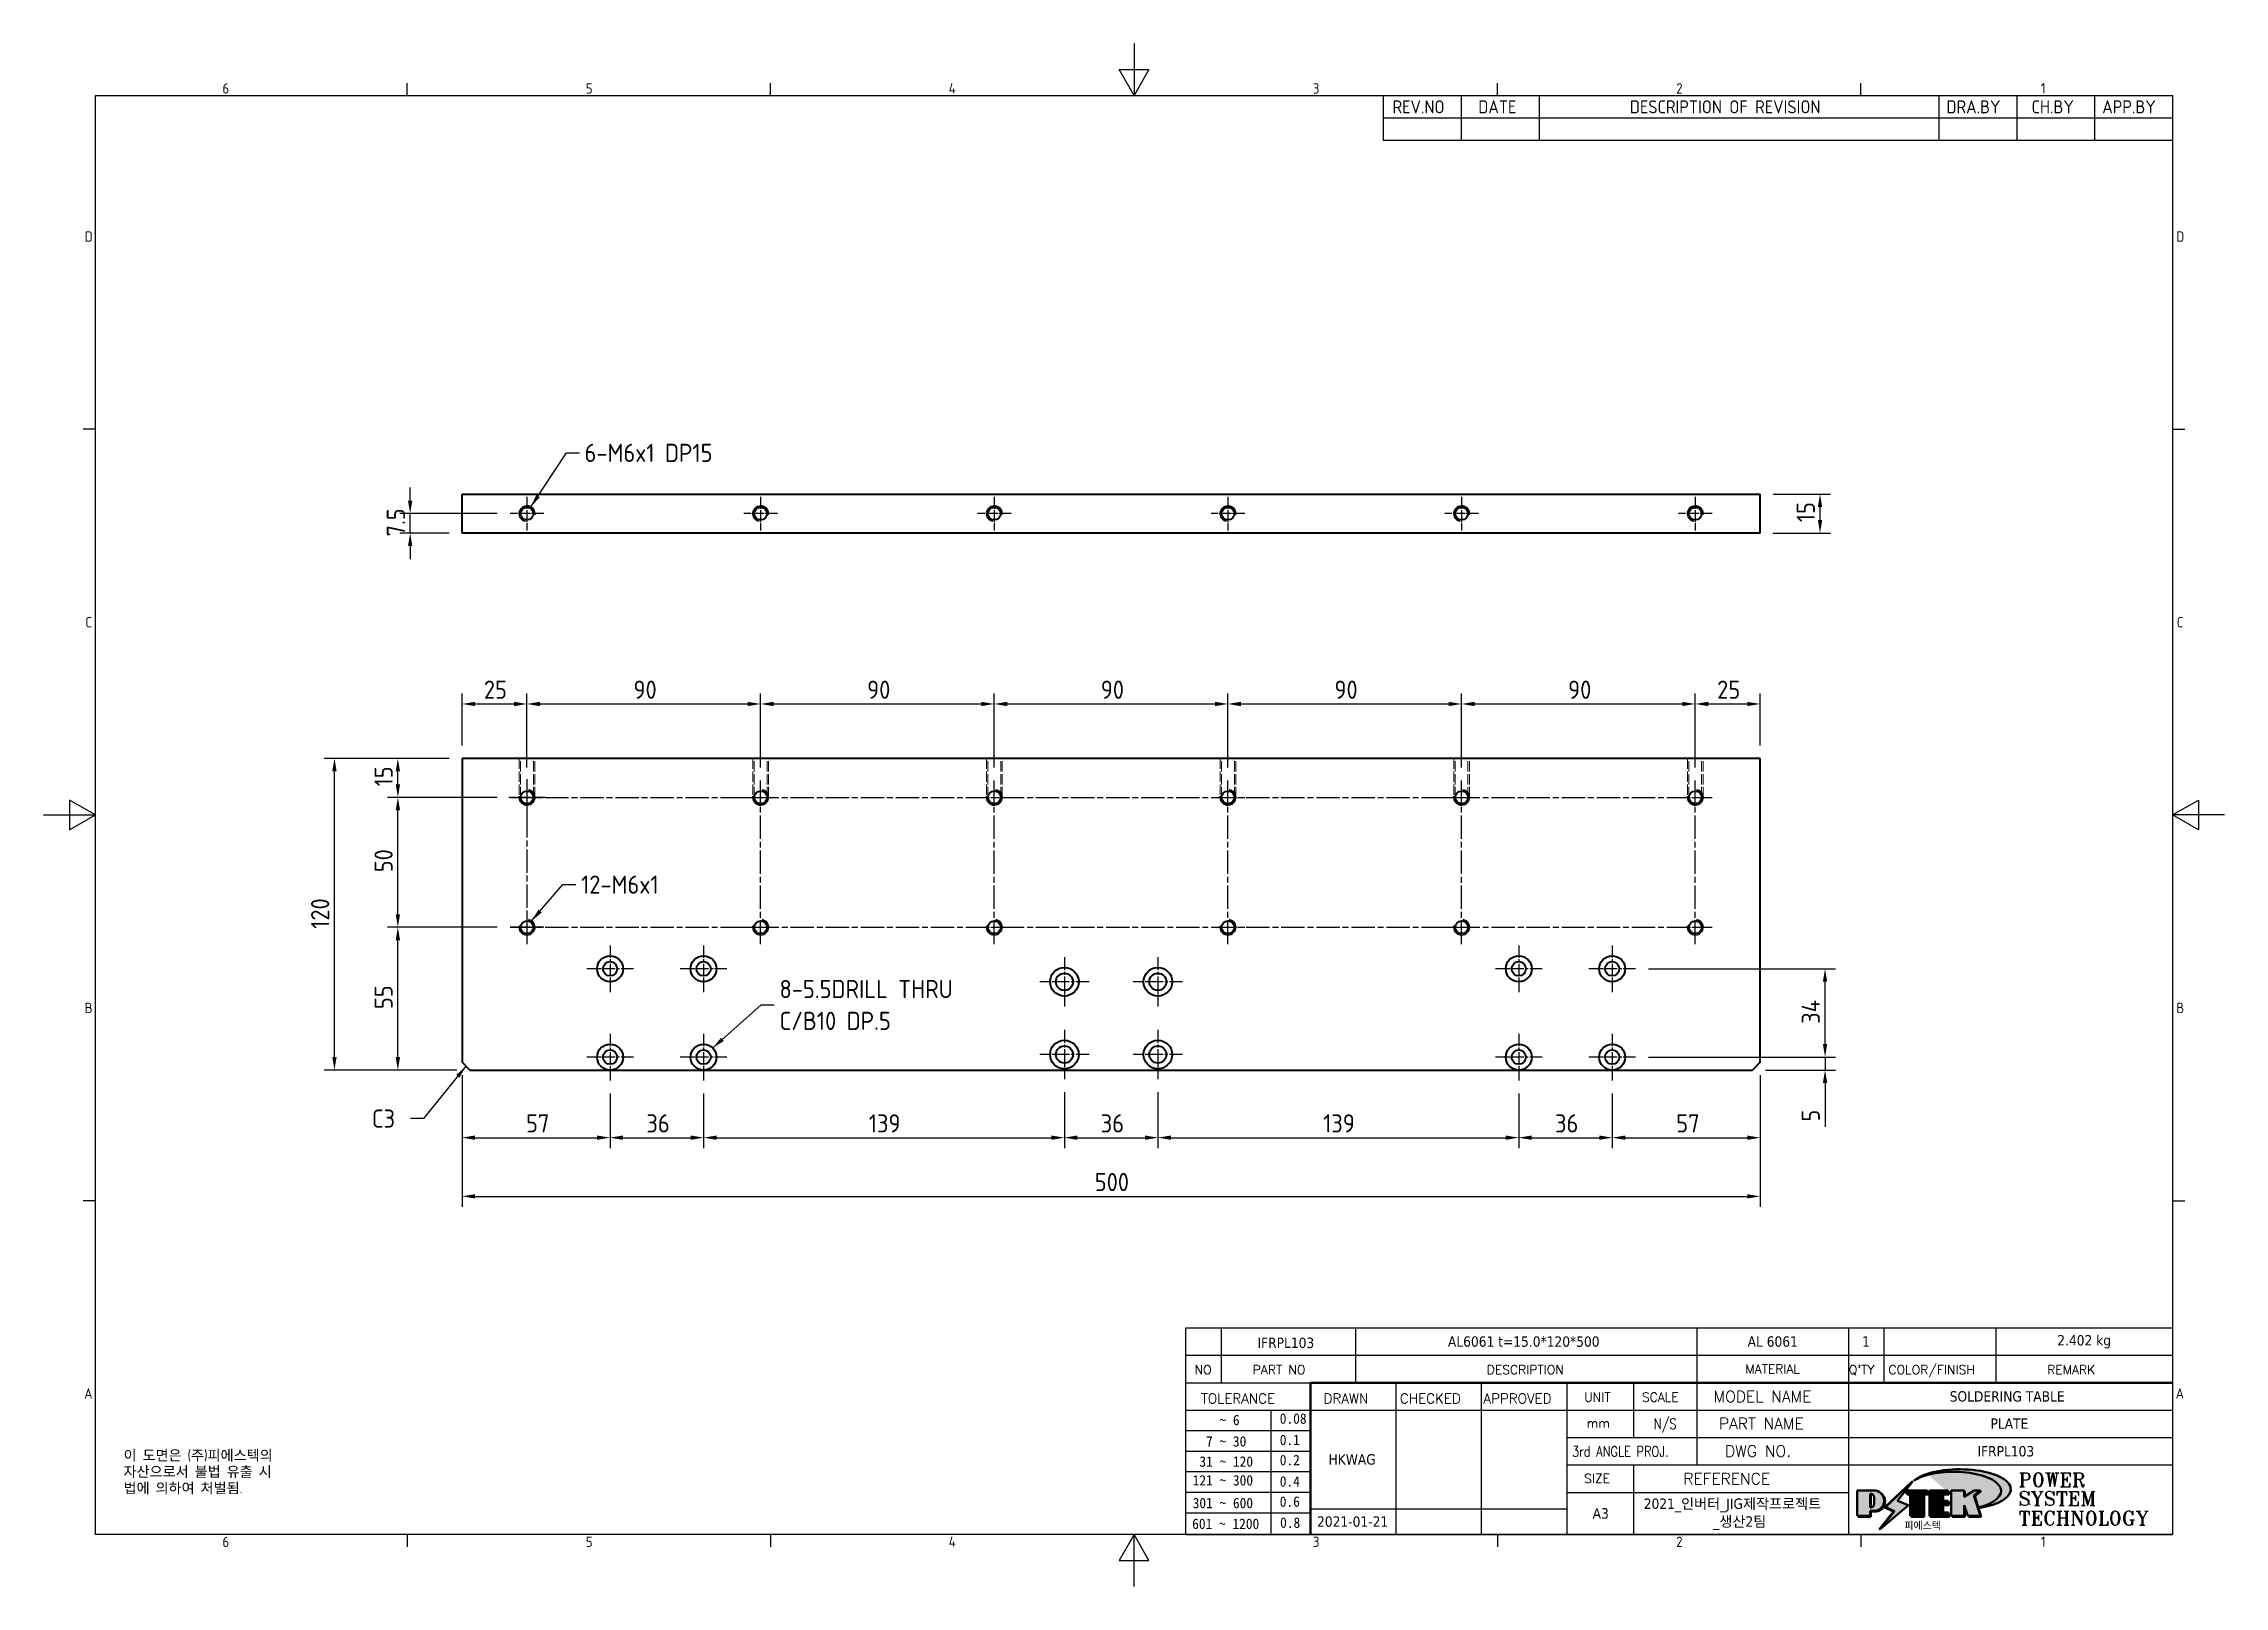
# Model space of a CAD drawing. Header units: millimetres. Extents: x 0 to 840, y 0 to 594.
import ezdxf
from ezdxf.enums import TextEntityAlignment as Align

# ---------------------------------------------------------------- set-up
doc = ezdxf.new("R2010")
doc.units = ezdxf.units.MM
doc.header["$LTSCALE"] = 2
doc.linetypes.add('CHAIN', pattern=[0.35429999999999995, 0.2362, -0.0295, 0.0591, -0.0295])
doc.linetypes.add('DASHED', pattern=[0.2067, 0.1654, -0.0413])
doc.layers.get('0').update_dxf_attribs({"color": 3, "lineweight": 25})
for name, color, linetype, lineweight in [('가려진 것(ISO)', 2, 'DASHED', 18), ('가시적인 것(ISO)', 3, 'Continuous', 40), ('가시적인 좁은 것(ISO)', 3, 'Continuous', 35), ('경계(ISO)', 7, 'Continuous', 25), ('기호(ISO)', 5, 'Continuous', 25), ('제목(ISO)', 5, 'Continuous', 50), ('중심 표식(ISO)', 1, 'Continuous', 25), ('중심선(ISO)', 1, 'Continuous', 25), ('치수(ISO)', 2, 'Continuous', 25), ('해치(ISO)', 7, 'Continuous', 18)]:
    doc.layers.add(name, color=color, linetype=linetype, lineweight=lineweight)
doc.styles.add('HAN_291', font='')
doc.styles.add('HAN_370', font='', dxfattribs={"width": 2})
doc.styles.add('ISO ProportionalPSTEK', font='isocp.shx')
doc.styles.add('RC_284', font='ROMANC.shx')
doc.styles.add('RC_287', font='ROMANC.shx')
doc.styles.add('RC_292', font='ROMANC.shx')
doc.styles.add('ROMANT_294', font='romant.shx')
doc.styles.add('문자 텍스트_PSTEK_POSCO', font='isocp.shx')
doc.styles.add('치수 텍스트_PSTEK_POSCO', font='isocp.shx')
doc.styles.add('텍스트 스타일198', font='tahoma.ttf')
doc.styles.add('텍스트 스타일333', font='ROMANC.shx', dxfattribs={"width": 0.800000011920929})
doc.styles.get('HAN_291').set_extended_font_data('GulimChe')
doc.styles.get('HAN_370').set_extended_font_data('GulimChe')
doc.dimstyles.new('치수_PSTEK_POSCO', dxfattribs={"dimscale": 2, "dimtxt": 3.5, "dimasz": 2.5, "dimexe": 2, "dimexo": 2.5, "dimgap": 1, "dimtad": 1, "dimrnd": 1e-08, "dimdsep": 46, "dimtxsty": '치수 텍스트_PSTEK_POSCO', "dimcen": 0.09, "dimdle": 10, "dimclrd": 7, "dimclre": 7, "dimclrt": 2, "dimadec": 1, "dimazin": 2, "dimtfac": 1, "dimtmove": 0, "dimatfit": 3, "dimfxl": 0, "dimtolj": 1, "dimlwd": -1, "dimlwe": -1, "dimarcsym": 0})
doc.dimstyles.new('치수_PSTEK_POSCO$7', dxfattribs={"dimscale": 2, "dimtxt": 3.5, "dimasz": 2.5, "dimexe": 2, "dimexo": 2.5, "dimgap": 1, "dimtad": 1, "dimrnd": 1e-08, "dimdsep": 46, "dimtxsty": '치수 텍스트_PSTEK_POSCO', "dimcen": 0.09, "dimdle": 10, "dimclrd": 7, "dimclre": 7, "dimclrt": 2, "dimadec": 1, "dimazin": 2, "dimtfac": 1, "dimtmove": 0, "dimatfit": 3, "dimfxl": 0, "dimtolj": 1, "dimlwd": -1, "dimlwe": -1, "dimarcsym": 0})

msp = doc.modelspace()

# ---------------------------------------------------------------- texts
at = {"layer": '기호(ISO)', "color": 2, "char_height": 6.99999988079071, "attachment_point": 4, "style": '치수 텍스트_PSTEK_POSCO'}
for s, insert, width, line_spacing_factor in [('{6-M6x1 DP15}', (208.3697274899613, 436.4310203491708), 58.15264444351197, 0.612500011920929), ('{12-M6x1}', (207.0381690185538, 270.2053095080939), 36.9342173099518, 0.612500011920929), ('{8-5.5DRILL THRU \\PC/B10 DP.5}', (283.4446923507824, 223.8584899711322), 81.72212047576906, 1.050000071525574)]:
    msp.add_mtext(s, dxfattribs=dict(at, insert=insert, width=width, line_spacing_factor=line_spacing_factor))
at = {"layer": '기호(ISO)', "color": 2, "insert": (126.4383818412415, 180.0967030023131), "char_height": 6.99999988079071, "attachment_point": 4, "style": '치수 텍스트_PSTEK_POSCO'}
msp.add_mtext('{C3}', dxfattribs=at)
at = {"layer": '기호(ISO)', "color": 7, "insert": (30.78925080976877, 52.45654487984861), "char_height": 4.000000059604645, "width": 102.480276521085, "attachment_point": 1, "line_spacing_factor": 0.9442214369773865, "style": '문자 텍스트_PSTEK_POSCO'}
msp.add_mtext('{이 도면은 (주)피에스텍의\\P자산으로서 불법 유출 시 \\P법에 의하여 처벌됨.}', dxfattribs=at)

# ---------------------------------------------------------------- blocks, each defined once
blk = doc.blocks.new('경계 Default Border')
at = {"layer": '경계(ISO)'}
for p, q in [((70, 287.0000076293945), (70, 289.4000053405762)), ((140, 287.0000076293945), (140, 289.4000053405762)), ((280, 287.0000076293945), (280, 289.4000053405762)), ((350, 287.0000076293945), (350, 289.4000053405762)), ((10, 222.7499961853027), (7.599999904632568, 222.7499961853027)), ((410, 222.7499961853027), (412.400016784668, 222.7499961853027)), ((10, 74.25000190734863), (7.599999904632568, 74.25000190734863)), ((410, 74.25000190734863), (412.400016784668, 74.25000190734863)), ((70, 10), (70, 7.599999904632568)), ((140, 10), (140, 7.599999904632568)), ((280, 10), (280, 7.599999904632568)), ((350, 10), (350, 7.599999904632568))]:
    blk.add_line(p, q, dxfattribs=at)
at = {"layer": '경계(ISO)', "flags": 128}
for points in [[(210, 297.0000076293945), (210, 287.0000076293945), (207.1132469177246, 292.0000076293945), (212.8867530822754, 292.0000076293945), (210, 287.0000076293945)], [(10, 10), (10, 287.0000076293945), (410, 287.0000076293945), (410, 10), (10, 10)], [(0, 148.5000038146973), (10, 148.5000038146973), (5, 151.3867473602295), (5, 145.6132507324219), (10, 148.5000038146973)], [(420, 148.5000038146973), (410, 148.5000038146973), (415, 151.3867473602295), (415, 145.6132507324219), (410, 148.5000038146973)], [(210, 0), (210, 10), (207.1132469177246, 5), (212.8867530822754, 5), (210, 10)]]:
    blk.add_lwpolyline(points, dxfattribs=at)
at = {"layer": '경계(ISO)', "color": 2, "char_height": 2.000000029802322, "attachment_point": 7, "style": '문자 텍스트_PSTEK_POSCO'}
for s, insert in [('6', (34.42969299337596, 287.3809296778403)), ('5', (104.429692993376, 287.3809296778403)), ('4', (174.3156467487881, 287.4)), ('3', (244.4456930345745, 287.3809296778403)), ('2', (314.418492964537, 287.3809296778403)), ('1', (384.6573774223157, 287.4)), ('D', (7.918846742126641, 258.8559296629392)), ('D', (410.718846771929, 258.8559296629392)), ('C', (8.029692978474793, 184.6059296629392)), ('C', (410.8296930082771, 184.6059296629392)), ('B', (7.918846742126641, 110.3559296629392)), ('B', (410.718846771929, 110.3559296629392)), ('A', (7.809600509898342, 36.12023240455892)), ('A', (410.6096005397006, 36.12023240455892)), ('6', (34.42969299337596, 7.580929648038)), ('5', (104.429692993376, 7.580929648038)), ('4', (174.3156467487881, 7.599999970197677)), ('3', (244.4456930345745, 7.580929648038)), ('2', (314.418492964537, 7.580929648038)), ('1', (384.6573774223157, 7.599999970197677))]:
    blk.add_mtext(s, dxfattribs=dict(at, insert=insert))
blk = doc.blocks.new('제목 블록 PSTEK')
for color, points in [(252, [(317.2195697678507, 17.0593801673321), (322.0326348870767, 21.62682475217465), (322.2781991042243, 21.94392121864296), (317.0471853425802, 16.97985676345368), (318.7512090904202, 16.1899260703855), (316.0018030350395, 12.71868385740789), (316.3356552234328, 13.00206718743325), (318.9235935156908, 16.2694494742633)]), (5, [(321.6183518841322, 17.4193704504104), (319.5281351041078, 18.24969419629727), (322.4505835294948, 22.02344462252142), (317.2195697678507, 17.0593801673321), (318.9235935156908, 16.2694494742633), (316.1741874603099, 12.79820726128571)]), (1, [(324.4839107253602, 19.60711530335299), (325.2419748254881, 19.60711530335299), (325.2419748254881, 20.25857663940324), (321.2266040451076, 20.25857663940324), (321.2266040451076, 19.60711530335299), (321.9846681452406, 19.60711530335299), (321.9846681452406, 15.3430047401139), (324.4839107253602, 15.3430047401139)]), (252, [(321.9846681452406, 19.60711530335299), (321.4042753185749, 19.60711530335299), (321.4042753185749, 19.45905590879572), (321.9846681452406, 19.45905590879572)]), (252, [(324.6615819988275, 19.45905590879572), (325.4196460989604, 19.45905590879572), (325.4196460989604, 20.11051724484596), (325.2419748254881, 20.11051724484596), (325.2419748254881, 19.60711530335299), (324.4839107253602, 19.60711530335299), (324.4839107253602, 15.3430047401139), (322.1623394187076, 15.3430047401139), (322.1623394187076, 15.19494534555726), (324.6615819988275, 15.19494534555726)]), (1, [(329.2277337269622, 20.25857663940324), (325.65654113025, 20.25857663940324), (325.65654113025, 15.3430047401139), (329.3580259941756, 15.3430047401139), (329.3580259941756, 15.9944660761648), (328.1137701654877, 15.9944660761648), (328.1137701654877, 17.56360607323003), (329.2277337269622, 17.56360607323003), (329.2277337269622, 18.25543873810179), (328.1137701654877, 18.25543873810179), (328.1137701654877, 19.60711530335299), (329.2277337269622, 19.60711530335299)]), (252, [(328.2914414389548, 19.45905590879572), (329.4054050004294, 19.45905590879572), (329.4054050004294, 20.11051724484596), (329.2277337269622, 20.11051724484596), (329.2277337269622, 19.60711530335299), (328.1137701654877, 19.60711530335299), (328.1137701654877, 18.25543873810179), (328.2914414389548, 18.25543873810179)]), (252, [(328.2914414389548, 17.41554667867274), (329.4054050004294, 17.41554667867274), (329.4054050004294, 18.10737934354514), (329.2277337269622, 18.10737934354514), (329.2277337269622, 17.56360607323003), (328.1137701654877, 17.56360607323003), (328.1137701654877, 15.9944660761648), (328.2914414389548, 15.9944660761648)]), (1, [(332.3312149849806, 20.25857663940324), (329.8592894925411, 20.25857663940324), (329.8592894925411, 15.3430047401139), (332.3312149849806, 15.3430047401139), (332.3312149849806, 17.4318630164523), (333.0701931098801, 15.3430047401139), (335.4855464857051, 15.3430047401139), (334.2514536401189, 19.30614745124769), (335.4379594596742, 20.25857663940324), (334.3071782107978, 20.25857663940324), (332.3312149849806, 18.99741471888304)]), (252, [(332.5088862584528, 16.92964231796647), (332.3312149849806, 17.43186301645164), (332.3312149849806, 15.3430047401139), (330.0369607660135, 15.3430047401139), (330.0369607660135, 15.19494534555726), (332.5088862584528, 15.19494534555726)]), (252, [(332.5088862584528, 20.1105172448466), (332.3312149849806, 20.1105172448466), (332.3312149849806, 18.99741471888368), (332.5088862584528, 19.11081371413894)]), (252, [(335.6156307331414, 20.11051724484596), (335.2535118015555, 20.11051724484596), (334.2514536401189, 19.30614745124769), (335.4855464857051, 15.3430047401139), (333.1954852176545, 15.3430047401139), (333.2478643833523, 15.19494534555726), (335.6632177591723, 15.19494534555726), (334.4291249135862, 19.15808805669106)]), (252, [(329.5356972676428, 15.8464066816075), (329.3580259941756, 15.8464066816075), (329.3580259941756, 15.3430047401139), (325.8342124037171, 15.3430047401139), (325.8342124037171, 15.19494534555726), (329.5356972676428, 15.19494534555726)])]:
    blk.add_hatch(color=color).paths.add_polyline_path(points)
h = blk.add_hatch(color=1)
edge = h.paths.add_edge_path(flags=0)
edge.add_line((314.2242174273352, 19.60711530335299), (314.2242174273352, 17.00126995915134))
edge.add_line((314.2242174273352, 17.00126995915134), (314.3485873187598, 17.00126995915134))
edge.add_arc((314.3485873187598, 17.6527312952023), 0.6514613360509371, 270, 360)
edge.add_line((315.0000486548106, 17.6527312952023), (315.0000486548106, 18.95565396730211))
edge.add_arc((314.3485873187598, 18.95565396730212), 0.6514613360508712, 0, 90)
edge.add_line((314.3485873187598, 19.60711530335299), (314.2242174273352, 19.60711530335299))
edge = h.paths.add_edge_path()
edge.add_arc((314.9847713324306, 18.28938669179658), 1.969189947606664, 269.9999999999959, 450)
edge.add_line((314.9847713324306, 20.25857663940318), (311.7664314776902, 20.25857663940324))
edge.add_line((311.7664314776902, 20.25857663940324), (311.7664314776902, 15.3430047401139))
edge.add_line((311.7664314776902, 15.3430047401139), (314.2242174273352, 15.3430047401139))
edge.add_line((314.2242174273352, 15.3430047401139), (314.2242174273352, 16.32019674418991))
edge.add_line((314.2242174273352, 16.32019674418991), (314.9847713324307, 16.32019674418991))
h = blk.add_hatch(color=252)
edge = h.paths.add_edge_path()
edge.add_arc((314.9847713324309, 18.28938669179657), 1.969189947606666, 270, 406.8278729790604)
edge.add_arc((315.1624426058984, 18.1413272972396), 1.969189947606962, -90, 53.560984836317004, ccw=False)
edge.add_line((315.1624426058984, 16.17213734963263), (314.4018887008024, 16.17213734963263))
edge.add_line((314.4018887008024, 16.17213734963263), (314.4018887008024, 15.19494534555726))
edge.add_line((314.4018887008024, 15.19494534555726), (311.9441027511573, 15.19494534555726))
edge.add_line((311.9441027511573, 15.19494534555726), (311.9441027511573, 15.3430047401139))
edge.add_line((311.9441027511573, 15.3430047401139), (314.2242174273352, 15.3430047401139))
edge.add_line((314.2242174273352, 15.3430047401139), (314.2242174273352, 16.32019674418991))
edge.add_line((314.2242174273352, 16.32019674418991), (314.9847713324309, 16.32019674418991))
h = blk.add_hatch(color=252)
edge = h.paths.add_edge_path()
edge.add_line((314.4018887008024, 19.45905590879572), (314.5262585922315, 19.45905590879572))
edge.add_arc((314.5262585922314, 18.80759457274939), 0.6514613360463194, 60.4189348879147, 90.00000000000318, ccw=False)
edge.add_arc((314.3485873187602, 18.95565396730057), 0.6514613360524251, 39.96992292766206, 90.00000000009999)
edge.add_line((314.3485873187591, 19.60711530335307), (314.2242174273352, 19.60711530335298))
edge.add_line((314.2242174273352, 19.60711530335299), (314.2242174273352, 17.00126995915134))
edge.add_line((314.2242174273352, 17.00126995915134), (314.3485873187591, 17.00126995915134))
edge.add_arc((314.3485873187568, 17.652731295233), 0.6514613360816299, 270.0000000002, 274.6930825552478)
edge.add_line((314.4018887008024, 17.0034541317032), (314.4018887008024, 19.45905590879572))
at = {"layer": '해치(ISO)', "true_color": 0x27d1fc}
h = blk.add_hatch(color=140, dxfattribs=at)
edge = h.paths.add_edge_path()
edge.add_ellipse((330.3660919371412, 20.15576403068321), major_axis=(9.100907360794343, 0), ratio=0.4069904968023172, start_angle=301.3098473703837, end_angle=507.7436900681698)
edge.add_ellipse((331.5340919371412, 20.4634168429492), major_axis=(-9.82350664112931, 0), ratio=0.3942600559756514, start_angle=111.51207141178469, end_angle=334.47025347086895, ccw=False)
edge.add_line((335.1363447531188, 16.8601935978785), (335.0955236905705, 16.99119398620872))
at = {"color": 180}
for p, q in [((182.475792979055, 11.79100474011392), (182.4757929790549, 51.56524660363496)), ((182.4757929790549, 51.56524660363496), (372.4757929537551, 51.56524660363496)), ((189.2651435055721, 51.56524660363496), (189.2651435055722, 41.00524660363494)), ((215.2152739891528, 41.00524660363494), (215.2152739891528, 51.56524660363496)), ((280.8758854511282, 51.56524660363496), (280.8758854511282, 41.00524660363494)), ((310.0881549537552, 51.56524660363496), (310.0881549537553, 41.00524660363494)), ((316.9044520275131, 51.56524660363496), (316.9044520275127, 41.00524660363494)), ((338.4566026226726, 51.56524660363496), (338.4566026226727, 41.00524660363494)), ((372.4757929537551, 51.56524660363496), (372.4757929537551, 11.79100474011389)), ((182.475792979055, 46.2852466036349), (372.4757929537551, 46.28524660363492)), ((182.475792979055, 41.00524660363493), (206.451475290024, 41.00524660363493)), ((222.9401812389276, 11.79100474011392), (222.9401812389276, 41.00524660363494)), ((239.4288871878316, 11.79100474011392), (239.4288871878316, 41.00524660363494)), ((255.9175931367356, 11.79100474011392), (255.9175931367356, 41.00524660363494)), ((268.6918866058747, 41.00524660363494), (268.6918866058747, 30.44524660363498)), ((280.8758854511282, 41.00524660363494), (280.8758854511282, 25.16524660363502)), ((310.088154953755, 41.00524660363494), (310.088154953755, 11.79100474011392)), ((182.475792979055, 35.72524660363497), (206.451475290024, 35.72524660363497)), ((198.8621818849491, 12.02524660363491), (198.8621818849491, 35.72524660363497)), ((206.451475290024, 35.72524660363497), (372.4757929537551, 35.72524660363497)), ((182.475792979055, 31.77524660363492), (206.451475290024, 31.77524660363492)), ((255.917593136736, 30.44524660363498), (372.4757929537552, 30.44524660363501)), ((182.475792979055, 27.82524660363487), (206.451475290024, 27.82524660363487)), ((182.475792979055, 23.87524660363505), (206.451475290024, 23.87524660363505)), ((255.9175931367359, 25.16524660363502), (372.4757929537552, 25.165246603635)), ((268.6918866058744, 25.16524660363502), (268.6918866058744, 11.79100474011392)), ((182.475792979055, 19.92524660363478), (206.451475290024, 19.92524660363478)), ((255.9175931367359, 19.88524660363481), (310.0881549537553, 19.88524660363481)), ((182.475792979055, 15.97524660363496), (206.451475290024, 15.97524660363496)), ((206.451475290024, 16.74100474011396), (255.9175931367359, 16.74100474011396)), ((182.475792979055, 11.79100474011392), (372.4757929537551, 11.79100474011389))]:
    blk.add_line(p, q, dxfattribs=at)
at = {"color": 7, "lineweight": 50}
for p, q in [((206.4514752900237, 11.79100474011392), (206.4514752900237, 41.00524660363494)), ((206.451475290024, 41.00524660363494), (372.4757929537551, 41.00524660363496))]:
    blk.add_line(p, q, dxfattribs=at)
at = {"color": 7}
for p, q in [((322.2781991042243, 21.94392121864296), (317.0471853425802, 16.97985676345368)), ((322.4505835294948, 22.02344462252142), (317.2195697678507, 17.0593801673321)), ((317.2195697678507, 17.0593801673321), (322.0326348870767, 21.62682475217465)), ((319.5281351041078, 18.24969419629727), (322.4505835294948, 22.02344462252142)), ((322.0326348870767, 21.62682475217465), (322.2781991042243, 21.94392121864296)), ((311.7664314776902, 20.25900474011391), (311.7664314776902, 15.34300474011391)), ((314.9847713324309, 20.25857663940324), (311.7664314776902, 20.25857663940324)), ((314.9847713324309, 20.25857663940324), (311.7664314776902, 20.25857663940324)), ((311.7664314776902, 20.25857663940324), (311.7664314776902, 15.3430047401139)), ((314.2242174273352, 17.00126995915134), (314.2242174273352, 19.60711530335299)), ((314.2242174273352, 19.60711530335299), (314.3485873187591, 19.60711530335299)), ((314.3485873187591, 19.60711530335299), (314.2242174273352, 19.60711530335299)), ((314.2242174273352, 19.60711530335299), (314.2242174273352, 17.00126995915134)), ((314.2242174273352, 17.00126995915134), (314.2242174273352, 19.60711530335299)), ((314.2242174273352, 19.60711530335299), (314.3485873187591, 19.60711530335299)), ((314.3485873187591, 17.00126995915134), (314.2242174273352, 17.00126995915134)), ((314.2242174273352, 17.00126995915134), (314.3485873187591, 17.00126995915134)), ((314.3485873187591, 17.00126995915134), (314.2242174273352, 17.00126995915134)), ((314.4018887008024, 19.45905590879572), (314.5262585922314, 19.45905590879572)), ((314.4018887008024, 17.0034541317032), (314.4018887008024, 19.45905590879572)), ((315.0000486548106, 18.95565396730275), (315.0000486548106, 17.65273129520161)), ((315.0000486548106, 18.95565396730275), (315.0000486548106, 17.65273129520161)), ((316.1741874603099, 12.79820726128571), (321.6183518841322, 17.4193704504104)), ((317.0471853425802, 16.97985676345368), (318.7512090904202, 16.1899260703855)), ((318.9235935156908, 16.2694494742633), (317.2195697678507, 17.0593801673321)), ((317.2195697678507, 17.0593801673321), (318.9235935156908, 16.2694494742633)), ((321.6183518841322, 17.4193704504104), (319.5281351041078, 18.24969419629727)), ((325.2419748254881, 20.25857663940324), (321.2266040451076, 20.25857663940324)), ((321.2266040451076, 20.25857663940324), (321.2266040451076, 19.60711530335299)), ((325.2419748254881, 20.25857663940324), (321.2266040451076, 20.25857663940324)), ((321.2266040451076, 20.25857663940324), (321.2266040451076, 19.60711530335299)), ((321.2266040451076, 19.60711530335299), (321.9846681452406, 19.60711530335299)), ((321.2266040451076, 19.60711530335299), (321.9846681452406, 19.60711530335299)), ((321.4042753185749, 19.60711530335299), (321.4042753185749, 19.45905590879572)), ((321.9846681452406, 19.60711530335299), (321.4042753185749, 19.60711530335299)), ((321.4042753185749, 19.45905590879572), (321.9846681452406, 19.45905590879572)), ((321.9846681452406, 19.60711530335299), (321.9846681452406, 15.3430047401139)), ((321.9846681452406, 19.45905590879572), (321.9846681452406, 19.60711530335299)), ((321.9846681452406, 19.60711530335299), (321.9846681452406, 15.3430047401139)), ((324.4839107253602, 19.60711530335299), (325.2419748254881, 19.60711530335299)), ((324.4839107253602, 15.3430047401139), (324.4839107253602, 19.60711530335299)), ((325.2419748254881, 19.60711530335299), (324.4839107253602, 19.60711530335299)), ((324.4839107253602, 19.60711530335299), (324.4839107253602, 15.3430047401139)), ((324.4839107253602, 19.60711530335299), (325.2419748254881, 19.60711530335299)), ((324.4839107253602, 15.3430047401139), (324.4839107253602, 19.60711530335299)), ((324.6615819988275, 19.45905590879572), (325.4196460989604, 19.45905590879572)), ((324.6615819988275, 15.19494534555726), (324.6615819988275, 19.45905590879572)), ((325.2419748254881, 19.60711530335299), (325.2419748254881, 20.25857663940324)), ((325.2419748254881, 19.60711530335299), (325.2419748254881, 20.25857663940324)), ((325.4196460989604, 20.11051724484596), (325.2419748254881, 20.11051724484596)), ((325.2419748254881, 20.11051724484596), (325.2419748254881, 19.60711530335299)), ((325.4196460989604, 19.45905590879572), (325.4196460989604, 20.11051724484596)), ((329.2277337269622, 20.25857663940324), (325.65654113025, 20.25857663940324)), ((325.65654113025, 20.25857663940324), (325.65654113025, 15.3430047401139)), ((325.65654113025, 20.25857663940324), (325.65654113025, 15.3430047401139)), ((329.2277337269622, 20.25857663940324), (325.65654113025, 20.25857663940324)), ((328.1137701654877, 18.25543873810179), (328.1137701654877, 19.60711530335299)), ((328.1137701654877, 19.60711530335299), (329.2277337269622, 19.60711530335299)), ((329.2277337269622, 19.60711530335299), (328.1137701654877, 19.60711530335299)), ((328.1137701654877, 19.60711530335299), (328.1137701654877, 18.25543873810179)), ((328.1137701654877, 18.25543873810179), (328.1137701654877, 19.60711530335299)), ((328.1137701654877, 19.60711530335299), (329.2277337269622, 19.60711530335299)), ((329.2277337269622, 18.25543873810179), (328.1137701654877, 18.25543873810179)), ((328.1137701654877, 18.25543873810179), (328.2914414389548, 18.25543873810179)), ((329.2277337269622, 18.25543873810179), (328.1137701654877, 18.25543873810179)), ((328.1137701654877, 17.56360607323003), (329.2277337269622, 17.56360607323003)), ((328.1137701654877, 15.9944660761648), (328.1137701654877, 17.56360607323003)), ((329.2277337269622, 17.56360607323003), (328.1137701654877, 17.56360607323003)), ((328.1137701654877, 17.56360607323003), (328.1137701654877, 15.9944660761648)), ((328.1137701654877, 17.56360607323003), (329.2277337269622, 17.56360607323003)), ((328.1137701654877, 15.9944660761648), (328.1137701654877, 17.56360607323003)), ((328.2914414389548, 18.25543873810179), (328.2914414389548, 19.45905590879572)), ((328.2914414389548, 19.45905590879572), (329.4054050004294, 19.45905590879572)), ((328.2914414389548, 15.9944660761648), (328.2914414389548, 17.41554667867274)), ((328.2914414389548, 17.41554667867274), (329.4054050004294, 17.41554667867274)), ((329.2277337269622, 19.60711530335299), (329.2277337269622, 20.25857663940324)), ((329.2277337269622, 19.60711530335299), (329.2277337269622, 20.25857663940324)), ((329.4054050004294, 20.11051724484596), (329.2277337269622, 20.11051724484596)), ((329.2277337269622, 20.11051724484596), (329.2277337269622, 19.60711530335299)), ((329.2277337269622, 17.56360607323003), (329.2277337269622, 18.25543873810179)), ((329.2277337269622, 17.56360607323003), (329.2277337269622, 18.25543873810179)), ((329.4054050004294, 18.10737934354514), (329.2277337269622, 18.10737934354514)), ((329.2277337269622, 18.10737934354514), (329.2277337269622, 17.56360607323003)), ((329.4054050004294, 19.45905590879572), (329.4054050004294, 20.11051724484596)), ((329.4054050004294, 17.41554667867274), (329.4054050004294, 18.10737934354514)), ((332.3312149849806, 20.25857663940324), (329.8592894925411, 20.25857663940324)), ((329.8592894925411, 20.25857663940324), (329.8592894925411, 15.3430047401139)), ((329.8592894925411, 20.25857663940324), (329.8592894925411, 15.3430047401139)), ((332.3312149849806, 20.25857663940324), (329.8592894925411, 20.25857663940324)), ((334.3071782107978, 20.25857663940324), (332.3312149849806, 18.99741471888304)), ((332.3312149849806, 18.99741471888304), (332.3312149849806, 20.25857663940324)), ((334.3071782107978, 20.25857663940324), (332.3312149849806, 18.99741471888304)), ((332.3312149849806, 18.99741471888304), (332.3312149849806, 20.25857663940324)), ((332.5088862584528, 20.1105172448466), (332.3312149849806, 20.1105172448466)), ((332.3312149849806, 20.1105172448466), (332.3312149849806, 18.99741471888368)), ((332.3312149849806, 18.99741471888368), (332.5088862584528, 19.11081371413894)), ((332.3312149849806, 17.4318630164523), (333.0701931098801, 15.3430047401139)), ((332.3312149849806, 15.3430047401139), (332.3312149849806, 17.4318630164523)), ((332.5088862584528, 16.92964231796647), (332.3312149849806, 17.43186301645164)), ((332.3312149849806, 17.43186301645164), (332.3312149849806, 15.3430047401139)), ((332.3312149849806, 17.4318630164523), (333.0701931098801, 15.3430047401139)), ((332.3312149849806, 15.3430047401139), (332.3312149849806, 17.4318630164523)), ((332.5088862584528, 19.11081371413894), (332.5088862584528, 20.1105172448466)), ((332.5088862584528, 15.19494534555726), (332.5088862584528, 16.92964231796647)), ((334.2514536401189, 19.30614745124769), (335.4379594596742, 20.25857663940324)), ((334.2514536401189, 19.30614745124769), (335.4379594596742, 20.25857663940324)), ((335.2535118015555, 20.11051724484596), (334.2514536401189, 19.30614745124769)), ((335.4855464857051, 15.3430047401139), (334.2514536401189, 19.30614745124769)), ((334.2514536401189, 19.30614745124769), (335.4855464857051, 15.3430047401139)), ((335.4855464857051, 15.3430047401139), (334.2514536401189, 19.30614745124769)), ((335.4379594596742, 20.25857663940324), (334.3071782107978, 20.25857663940324)), ((335.4379594596742, 20.25857663940324), (334.3071782107978, 20.25857663940324)), ((334.4291249135862, 19.15808805669104), (335.6156307331414, 20.11051724484596)), ((335.6632177591723, 15.19494534555726), (334.4291249135862, 19.15808805669104)), ((335.6156307331414, 20.11051724484596), (335.2535118015555, 20.11051724484596)), ((345.0447381189468, 17.50375595811051), (344.9867755289346, 17.689895936919)), ((311.7664314776902, 15.3430047401139), (314.2242174273352, 15.3430047401139)), ((311.7664314776902, 15.3430047401139), (314.2242174273352, 15.3430047401139)), ((314.2242174273352, 15.3430047401139), (311.9441027511573, 15.3430047401139)), ((311.9441027511573, 15.3430047401139), (311.9441027511573, 15.19494534555726)), ((311.9441027511573, 15.19494534555726), (314.4018887008024, 15.19494534555726)), ((314.2242174273352, 16.32019674418991), (314.9847713324309, 16.32019674418991)), ((314.2242174273352, 15.3430047401139), (314.2242174273352, 16.32019674418991)), ((314.9847713324309, 16.32019674418991), (314.2242174273352, 16.32019674418991)), ((314.2242174273352, 16.32019674418991), (314.2242174273352, 15.3430047401139)), ((314.2242174273352, 16.32019674418991), (314.9847713324309, 16.32019674418991)), ((314.2242174273352, 15.3430047401139), (314.2242174273352, 16.32019674418991)), ((314.4018887008024, 16.17213734963263), (315.162442605898, 16.17213734963263)), ((314.4018887008024, 15.19494534555726), (314.4018887008024, 16.17213734963263)), ((318.7512090904202, 16.1899260703855), (316.0018030350395, 12.71868385740789)), ((316.0018030350395, 12.71868385740789), (316.3356552234328, 13.00206718743325)), ((318.9235935156908, 16.2694494742633), (316.1741874603099, 12.79820726128571)), ((316.3356552234328, 13.00206718743325), (318.9235935156908, 16.2694494742633)), ((321.9846681452406, 15.3430047401139), (324.4839107253602, 15.3430047401139)), ((321.9846681452406, 15.3430047401139), (324.4839107253602, 15.3430047401139)), ((324.4839107253602, 15.3430047401139), (322.1623394187076, 15.3430047401139)), ((322.1623394187076, 15.3430047401139), (322.1623394187076, 15.19494534555726)), ((322.1623394187076, 15.19494534555726), (324.6615819988275, 15.19494534555726)), ((325.65654113025, 15.3430047401139), (329.3580259941756, 15.3430047401139)), ((325.65654113025, 15.3430047401139), (329.3580259941756, 15.3430047401139)), ((329.3580259941756, 15.3430047401139), (325.8342124037171, 15.3430047401139)), ((325.8342124037171, 15.3430047401139), (325.8342124037171, 15.19494534555726)), ((325.8342124037171, 15.19494534555726), (329.5356972676428, 15.19494534555726)), ((329.3580259941756, 15.9944660761648), (328.1137701654877, 15.9944660761648)), ((328.1137701654877, 15.9944660761648), (328.2914414389548, 15.9944660761648)), ((329.3580259941756, 15.9944660761648), (328.1137701654877, 15.9944660761648)), ((329.3580259941756, 15.3430047401139), (329.3580259941756, 15.9944660761648)), ((329.3580259941756, 15.3430047401139), (329.3580259941756, 15.9944660761648)), ((329.5356972676428, 15.8464066816075), (329.3580259941756, 15.8464066816075)), ((329.3580259941756, 15.8464066816075), (329.3580259941756, 15.3430047401139)), ((329.5356972676428, 15.19494534555726), (329.5356972676428, 15.8464066816075)), ((329.8592894925411, 15.3430047401139), (332.3312149849806, 15.3430047401139)), ((329.8592894925411, 15.3430047401139), (332.3312149849806, 15.3430047401139)), ((332.3312149849806, 15.3430047401139), (330.0369607660135, 15.3430047401139)), ((330.0369607660135, 15.3430047401139), (330.0369607660135, 15.19494534555726)), ((330.0369607660135, 15.19494534555726), (332.5088862584528, 15.19494534555726)), ((333.0701931098801, 15.3430047401139), (335.4855464857051, 15.3430047401139)), ((333.0701931098801, 15.3430047401139), (335.4855464857051, 15.3430047401139)), ((335.4855464857051, 15.3430047401139), (333.1954852176545, 15.3430047401139)), ((333.1954852176545, 15.3430047401139), (333.2478643833523, 15.19494534555726)), ((333.2478643833523, 15.19494534555726), (335.6632177591723, 15.19494534555726))]:
    blk.add_line(p, q, dxfattribs=at)
at = {"color": 5}
for p, q in [((322.4505835294948, 22.02344462252142), (317.2195697678507, 17.0593801673321)), ((319.5281351041078, 18.24969419629727), (322.4505835294948, 22.02344462252142)), ((316.1741874603099, 12.79820726128571), (321.6183518841322, 17.4193704504104)), ((317.2195697678507, 17.0593801673321), (318.9235935156908, 16.2694494742633)), ((321.6183518841322, 17.4193704504104), (319.5281351041078, 18.24969419629727)), ((318.9235935156908, 16.2694494742633), (316.1741874603099, 12.79820726128571))]:
    blk.add_line(p, q, dxfattribs=at)
at = {"color": 1}
for p, q in [((314.9847713324309, 20.25857663940324), (311.7664314776902, 20.25857663940324)), ((311.7664314776902, 20.25857663940324), (311.7664314776902, 15.3430047401139)), ((314.2242174273352, 17.00126995915134), (314.2242174273352, 19.60711530335299)), ((314.2242174273352, 19.60711530335299), (314.3485873187591, 19.60711530335299)), ((314.3485873187591, 17.00126995915134), (314.2242174273352, 17.00126995915134)), ((315.0000486548106, 18.95565396730275), (315.0000486548106, 17.65273129520161)), ((325.2419748254881, 20.25857663940324), (321.2266040451076, 20.25857663940324)), ((321.2266040451076, 20.25857663940324), (321.2266040451076, 19.60711530335299)), ((321.2266040451076, 19.60711530335299), (321.9846681452406, 19.60711530335299)), ((321.9846681452406, 19.60711530335299), (321.9846681452406, 15.3430047401139)), ((324.4839107253602, 19.60711530335299), (325.2419748254881, 19.60711530335299)), ((324.4839107253602, 15.3430047401139), (324.4839107253602, 19.60711530335299)), ((325.2419748254881, 19.60711530335299), (325.2419748254881, 20.25857663940324)), ((329.2277337269622, 20.25857663940324), (325.65654113025, 20.25857663940324)), ((325.65654113025, 20.25857663940324), (325.65654113025, 15.3430047401139)), ((328.1137701654877, 18.25543873810179), (328.1137701654877, 19.60711530335299)), ((328.1137701654877, 19.60711530335299), (329.2277337269622, 19.60711530335299)), ((329.2277337269622, 18.25543873810179), (328.1137701654877, 18.25543873810179)), ((328.1137701654877, 17.56360607323003), (329.2277337269622, 17.56360607323003)), ((328.1137701654877, 15.9944660761648), (328.1137701654877, 17.56360607323003)), ((329.2277337269622, 19.60711530335299), (329.2277337269622, 20.25857663940324)), ((329.2277337269622, 17.56360607323003), (329.2277337269622, 18.25543873810179)), ((332.3312149849806, 20.25857663940324), (329.8592894925411, 20.25857663940324)), ((329.8592894925411, 20.25857663940324), (329.8592894925411, 15.3430047401139)), ((334.3071782107978, 20.25857663940324), (332.3312149849806, 18.99741471888304)), ((332.3312149849806, 18.99741471888304), (332.3312149849806, 20.25857663940324)), ((332.3312149849806, 17.4318630164523), (333.0701931098801, 15.3430047401139)), ((332.3312149849806, 15.3430047401139), (332.3312149849806, 17.4318630164523)), ((334.2514536401189, 19.30614745124769), (335.4379594596742, 20.25857663940324)), ((335.4855464857051, 15.3430047401139), (334.2514536401189, 19.30614745124769)), ((335.4379594596742, 20.25857663940324), (334.3071782107978, 20.25857663940324)), ((311.7664314776902, 15.3430047401139), (314.2242174273352, 15.3430047401139)), ((314.2242174273352, 16.32019674418991), (314.9847713324309, 16.32019674418991)), ((314.2242174273352, 15.3430047401139), (314.2242174273352, 16.32019674418991)), ((321.9846681452406, 15.3430047401139), (324.4839107253602, 15.3430047401139)), ((325.65654113025, 15.3430047401139), (329.3580259941756, 15.3430047401139)), ((329.3580259941756, 15.9944660761648), (328.1137701654877, 15.9944660761648)), ((329.3580259941756, 15.3430047401139), (329.3580259941756, 15.9944660761648)), ((329.8592894925411, 15.3430047401139), (332.3312149849806, 15.3430047401139)), ((333.0701931098801, 15.3430047401139), (335.4855464857051, 15.3430047401139))]:
    blk.add_line(p, q, dxfattribs=at)
at = {"color": 7}
for centre, radius, start, end in [((314.3485873187598, 18.95565396730211), 0.6514613360508712, 0, 90), ((314.3485873187602, 18.95565396730057), 0.6514613360524251, 39.96992292766117, 90), ((314.3485873187598, 18.95565396730212), 0.6514613360508712, 0, 90), ((314.3485873187597, 17.65273129520228), 0.6514613360509381, 270, 0), ((314.3485873187598, 17.6527312952023), 0.6514613360509381, 270, 0), ((314.3485873187568, 17.652731295233), 0.6514613360816299, 270, 274.6930825552478), ((314.5262585922314, 18.80759457274939), 0.6514613360463193, 60.41893488791137, 90), ((314.9847713324309, 18.28938669179658), 1.969189947606665, 270, 90), ((314.9847713324309, 18.28938669179658), 1.969189947606665, 270, 90), ((314.9847713324307, 18.2893866917965), 1.969189947606594, 270, 46.82787297909833), ((315.1624426058984, 18.1413272972396), 1.969189947606961, 270, 53.56098483636067)]:
    blk.add_arc(centre, radius, start, end, dxfattribs=at)
at = {"color": 1}
for centre, radius, start, end in [((314.3485873187598, 18.95565396730211), 0.6514613360508712, 0, 90), ((314.3485873187598, 17.6527312952023), 0.6514613360509381, 270, 0), ((314.9847713324309, 18.28938669179657), 1.969189947606665, 270, 90)]:
    blk.add_arc(centre, radius, start, end, dxfattribs=at)
at = {"layer": '제목(ISO)', "lineweight": 18}
blk.add_line((182.475792979055, 35.72500474011393), (182.475792979055, 11.79100474011392), dxfattribs=at)
at = {"layer": '제목(ISO)'}
for p, q in [((322.2781991042243, 21.94392121864296), (317.0471853425802, 16.97985676345368)), ((322.4505835294948, 22.02344462252142), (317.2195697678507, 17.0593801673321)), ((317.2195697678507, 17.0593801673321), (322.0326348870767, 21.62682475217465)), ((319.5281351041078, 18.24969419629727), (322.4505835294948, 22.02344462252142)), ((322.0326348870767, 21.62682475217465), (322.2781991042243, 21.94392121864296)), ((314.9847713324306, 20.25857663940324), (311.7664314776902, 20.25857663940324)), ((311.7664314776902, 20.25857663940324), (311.7664314776902, 15.3430047401139)), ((314.2242174273352, 17.00126995915134), (314.2242174273352, 19.60711530335299)), ((314.2242174273352, 19.60711530335299), (314.3485873187598, 19.60711530335299)), ((314.3485873187591, 19.60711530335299), (314.2242174273352, 19.60711530335299)), ((314.2242174273352, 19.60711530335299), (314.2242174273352, 17.00126995915134)), ((314.3485873187598, 17.00126995915134), (314.2242174273352, 17.00126995915134)), ((314.2242174273352, 17.00126995915134), (314.3485873187591, 17.00126995915134)), ((314.4018887008024, 19.45905590879572), (314.5262585922314, 19.45905590879572)), ((314.4018887008024, 17.0034541317032), (314.4018887008024, 19.45905590879572)), ((315.0000486548106, 18.95565396730211), (315.0000486548106, 17.6527312952023)), ((316.1741874603099, 12.79820726128571), (321.6183518841322, 17.4193704504104)), ((317.0471853425802, 16.97985676345368), (318.7512090904202, 16.1899260703855)), ((317.2195697678507, 17.0593801673321), (318.9235935156908, 16.2694494742633)), ((318.9235935156908, 16.2694494742633), (317.2195697678507, 17.0593801673321)), ((321.6183518841322, 17.4193704504104), (319.5281351041078, 18.24969419629727)), ((325.2419748254881, 20.25857663940324), (321.2266040451076, 20.25857663940324)), ((321.2266040451076, 20.25857663940324), (321.2266040451076, 19.60711530335299)), ((321.2266040451076, 19.60711530335299), (321.9846681452406, 19.60711530335299)), ((321.9846681452406, 19.60711530335299), (321.4042753185749, 19.60711530335299)), ((321.4042753185749, 19.60711530335299), (321.4042753185749, 19.45905590879572)), ((321.4042753185749, 19.45905590879572), (321.9846681452406, 19.45905590879572)), ((321.9846681452406, 19.60711530335299), (321.9846681452406, 15.3430047401139)), ((321.9846681452406, 19.45905590879572), (321.9846681452406, 19.60711530335299)), ((324.4839107253602, 19.60711530335299), (325.2419748254881, 19.60711530335299)), ((324.4839107253602, 15.3430047401139), (324.4839107253602, 19.60711530335299)), ((325.2419748254881, 19.60711530335299), (324.4839107253602, 19.60711530335299)), ((324.4839107253602, 19.60711530335299), (324.4839107253602, 15.3430047401139)), ((324.6615819988275, 19.45905590879572), (325.4196460989604, 19.45905590879572)), ((324.6615819988275, 15.19494534555726), (324.6615819988275, 19.45905590879572)), ((325.2419748254881, 19.60711530335299), (325.2419748254881, 20.25857663940324)), ((325.4196460989604, 20.11051724484596), (325.2419748254881, 20.11051724484596)), ((325.2419748254881, 20.11051724484596), (325.2419748254881, 19.60711530335299)), ((325.4196460989604, 19.45905590879572), (325.4196460989604, 20.11051724484596)), ((329.2277337269622, 20.25857663940324), (325.65654113025, 20.25857663940324)), ((325.65654113025, 20.25857663940324), (325.65654113025, 15.3430047401139)), ((328.1137701654877, 18.25543873810179), (328.1137701654877, 19.60711530335299)), ((328.1137701654877, 19.60711530335299), (329.2277337269622, 19.60711530335299)), ((329.2277337269622, 19.60711530335299), (328.1137701654877, 19.60711530335299)), ((328.1137701654877, 19.60711530335299), (328.1137701654877, 18.25543873810179)), ((329.2277337269622, 18.25543873810179), (328.1137701654877, 18.25543873810179)), ((328.1137701654877, 18.25543873810179), (328.2914414389548, 18.25543873810179)), ((328.1137701654877, 15.9944660761648), (328.1137701654877, 17.56360607323003)), ((328.1137701654877, 17.56360607323003), (329.2277337269622, 17.56360607323003)), ((329.2277337269622, 17.56360607323003), (328.1137701654877, 17.56360607323003)), ((328.1137701654877, 17.56360607323003), (328.1137701654877, 15.9944660761648)), ((328.2914414389548, 19.45905590879572), (329.4054050004294, 19.45905590879572)), ((328.2914414389548, 18.25543873810179), (328.2914414389548, 19.45905590879572)), ((328.2914414389548, 17.41554667867274), (329.4054050004294, 17.41554667867274)), ((328.2914414389548, 15.9944660761648), (328.2914414389548, 17.41554667867274)), ((329.2277337269622, 19.60711530335299), (329.2277337269622, 20.25857663940324)), ((329.4054050004294, 20.11051724484596), (329.2277337269622, 20.11051724484596)), ((329.2277337269622, 20.11051724484596), (329.2277337269622, 19.60711530335299)), ((329.2277337269622, 17.56360607323003), (329.2277337269622, 18.25543873810179)), ((329.4054050004294, 18.10737934354514), (329.2277337269622, 18.10737934354514)), ((329.2277337269622, 18.10737934354514), (329.2277337269622, 17.56360607323003)), ((329.4054050004294, 19.45905590879572), (329.4054050004294, 20.11051724484596)), ((329.4054050004294, 17.41554667867274), (329.4054050004294, 18.10737934354514)), ((332.3312149849806, 20.25857663940324), (329.8592894925411, 20.25857663940324)), ((329.8592894925411, 20.25857663940324), (329.8592894925411, 15.3430047401139)), ((334.3071782107978, 20.25857663940324), (332.3312149849806, 18.99741471888304)), ((332.3312149849806, 18.99741471888304), (332.3312149849806, 20.25857663940324)), ((332.5088862584528, 20.1105172448466), (332.3312149849806, 20.1105172448466)), ((332.3312149849806, 20.1105172448466), (332.3312149849806, 18.99741471888368)), ((332.3312149849806, 18.99741471888368), (332.5088862584528, 19.11081371413894)), ((332.3312149849806, 15.3430047401139), (332.3312149849806, 17.4318630164523)), ((332.3312149849806, 17.4318630164523), (333.0701931098801, 15.3430047401139)), ((332.5088862584528, 16.92964231796647), (332.3312149849806, 17.43186301645164)), ((332.3312149849806, 17.43186301645164), (332.3312149849806, 15.3430047401139)), ((332.5088862584528, 19.11081371413894), (332.5088862584528, 20.1105172448466)), ((332.5088862584528, 15.19494534555726), (332.5088862584528, 16.92964231796647)), ((334.2514536401189, 19.30614745124769), (335.4379594596742, 20.25857663940324)), ((335.2535118015555, 20.11051724484596), (334.2514536401189, 19.30614745124769)), ((335.4855464857051, 15.3430047401139), (334.2514536401189, 19.30614745124769)), ((334.2514536401189, 19.30614745124769), (335.4855464857051, 15.3430047401139)), ((335.4379594596742, 20.25857663940324), (334.3071782107978, 20.25857663940324)), ((334.4291249135862, 19.15808805669106), (335.6156307331414, 20.11051724484596)), ((335.6632177591723, 15.19494534555726), (334.4291249135862, 19.15808805669106)), ((335.6156307331414, 20.11051724484596), (335.2535118015555, 20.11051724484596)), ((311.7664314776902, 15.3430047401139), (314.2242174273352, 15.3430047401139)), ((314.2242174273352, 15.3430047401139), (311.9441027511573, 15.3430047401139)), ((311.9441027511573, 15.3430047401139), (311.9441027511573, 15.19494534555726)), ((311.9441027511573, 15.19494534555726), (314.4018887008024, 15.19494534555726)), ((314.2242174273352, 15.3430047401139), (314.2242174273352, 16.32019674418991)), ((314.2242174273352, 16.32019674418991), (314.9847713324307, 16.32019674418991)), ((314.9847713324309, 16.32019674418991), (314.2242174273352, 16.32019674418991)), ((314.2242174273352, 16.32019674418991), (314.2242174273352, 15.3430047401139)), ((314.4018887008024, 15.19494534555726), (314.4018887008024, 16.17213734963263)), ((314.4018887008024, 16.17213734963263), (315.1624426058984, 16.17213734963263)), ((318.7512090904202, 16.1899260703855), (316.0018030350395, 12.71868385740789)), ((316.0018030350395, 12.71868385740789), (316.3356552234328, 13.00206718743325)), ((318.9235935156908, 16.2694494742633), (316.1741874603099, 12.79820726128571)), ((316.3356552234328, 13.00206718743325), (318.9235935156908, 16.2694494742633)), ((321.9846681452406, 15.3430047401139), (324.4839107253602, 15.3430047401139)), ((324.4839107253602, 15.3430047401139), (322.1623394187076, 15.3430047401139)), ((322.1623394187076, 15.3430047401139), (322.1623394187076, 15.19494534555726)), ((322.1623394187076, 15.19494534555726), (324.6615819988275, 15.19494534555726)), ((325.65654113025, 15.3430047401139), (329.3580259941756, 15.3430047401139)), ((329.3580259941756, 15.3430047401139), (325.8342124037171, 15.3430047401139)), ((325.8342124037171, 15.3430047401139), (325.8342124037171, 15.19494534555726)), ((325.8342124037171, 15.19494534555726), (329.5356972676428, 15.19494534555726)), ((329.3580259941756, 15.9944660761648), (328.1137701654877, 15.9944660761648)), ((328.1137701654877, 15.9944660761648), (328.2914414389548, 15.9944660761648)), ((329.3580259941756, 15.3430047401139), (329.3580259941756, 15.9944660761648)), ((329.5356972676428, 15.8464066816075), (329.3580259941756, 15.8464066816075)), ((329.3580259941756, 15.8464066816075), (329.3580259941756, 15.3430047401139)), ((329.5356972676428, 15.19494534555726), (329.5356972676428, 15.8464066816075)), ((329.8592894925411, 15.3430047401139), (332.3312149849806, 15.3430047401139)), ((332.3312149849806, 15.3430047401139), (330.0369607660135, 15.3430047401139)), ((330.0369607660135, 15.3430047401139), (330.0369607660135, 15.19494534555726)), ((330.0369607660135, 15.19494534555726), (332.5088862584528, 15.19494534555726)), ((333.0701931098801, 15.3430047401139), (335.4855464857051, 15.3430047401139)), ((335.4855464857051, 15.3430047401139), (333.1954852176545, 15.3430047401139)), ((333.1954852176545, 15.3430047401139), (333.2478643833523, 15.19494534555726)), ((333.2478643833523, 15.19494534555726), (335.6632177591723, 15.19494534555726))]:
    blk.add_line(p, q, dxfattribs=at)
at = {"layer": '제목(ISO)', "color": 4}
blk.add_line((335.1363447531188, 16.8601935978785), (335.0955236905705, 16.99119398620872), dxfattribs=at)
at = {"layer": '제목(ISO)'}
for centre, radius, start, end in [((314.3485873187598, 18.95565396730212), 0.6514613360508712, 0, 90), ((314.3485873187602, 18.95565396730057), 0.6514613360524251, 39.96992292766117, 90), ((314.3485873187598, 17.6527312952023), 0.6514613360509371, 270, 0), ((314.3485873187568, 17.652731295233), 0.6514613360816299, 270, 274.6930825552478), ((314.5262585922314, 18.80759457274939), 0.6514613360463193, 60.41893488791137, 90), ((314.9847713324306, 18.28938669179658), 1.969189947606664, 46.82787297909431, 90), ((314.9847713324307, 18.2893866917965), 1.969189947606594, 270, 46.82787297909833), ((314.9847713324309, 18.28938669179657), 1.969189947606666, 270, 46.8278729790603), ((315.1624426058984, 18.1413272972396), 1.969189947606962, 270, 53.56098483631701)]:
    blk.add_arc(centre, radius, start, end, dxfattribs=at)
at = {"layer": '제목(ISO)', "color": 4}
for centre, major_axis, ratio, start_param, end_param in [((331.5340919371412, 20.4634168429492), (9.82350664112931, 0), 0.3942600559756514, 5.087845455444478, 8.97919982663645), ((330.3660919371412, 20.15576403068321), (9.100907360794343, 0), 0.4069904968023172, 5.258848905294775, 8.861799147915196)]:
    blk.add_ellipse(centre, major_axis=major_axis, ratio=ratio, start_param=start_param, end_param=end_param, dxfattribs=at)
at = {"color": 2}
for s, height, style, p in [('NO', 1.742399930953979, 'RC_284', (184.135398793432, 42.62317362549192)), ('PART NO', 1.742399930953979, 'RC_284', (195.3359407378685, 42.62317362549192)), ('DESCRIPTION', 1.742399930953979, 'RC_284', (240.4025565652523, 42.62317362549192)), ("Q'TY", 1.742399930953979, 'RC_284', (310.1440786515383, 42.62317362549192)), ('COLOR/FINISH', 1.742399930953979, 'RC_284', (317.7725341324144, 42.62317362549192)), ('REMARK', 1.742399930953979, 'RC_284', (348.346649953877, 42.62317362549192)), (' TOLERANCE', 1.899999976158142, 'RC_287', (184.0872874387979, 37.00893196870329)), ('DRAWN', 1.899999976158142, 'RC_287', (208.9766620976279, 37.00893196870329)), ('CHECKED', 1.899999976158142, 'RC_287', (223.6856844514997, 37.00893196870329)), ('APPROVED', 1.899999976158142, 'RC_287', (239.7795453577791, 37.00893196870329)), ('UNIT', 1.742399930953979, 'RC_284', (259.1652673287452, 37.34317362549218)), ('SCALE', 1.742399930953979, 'RC_284', (270.2934779252897, 37.34317362549218)), ('MODEL NAME', 2.178000062704086, 'RC_292', (284.096330289083, 37.25462520371384)), ('    ~ 6', 2.000000029802322, 'HAN_291', (183.7721304966814, 32.8176515608431)), ('0.08', 2.000000029802322, 'HAN_291', (200.5467345600617, 33.09873600004101)), ('PART NAME', 2.178000062704086, 'RC_292', (285.1416959765849, 32.03045329421792)), ('  7 ~ 30', 2.000000029802322, 'HAN_291', (183.7721304966814, 28.70538114822415)), ('0.1', 2.000000029802322, 'HAN_291', (200.5467345600617, 28.98646558742206)), ('mm', 1.742399930953979, 'RC_284', (259.6505418159997, 32.3543089683787)), (' 31 ~ 120', 2.000000029802322, 'HAN_291', (183.7721304966814, 24.82628181916237)), ('0.2', 2.000000029802322, 'HAN_291', (200.5467345600617, 25.10736625836028)), (' DWG NO.', 2.178000062704086, 'RC_292', (284.8124284083233, 26.75045329421772)), ('121 ~ 300', 2.000000029802322, 'HAN_291', (183.7721304966814, 21.21401206133254)), ('0.4', 2.000000029802322, 'HAN_291', (200.5467345600617, 20.99509650053045)), ('SIZE', 1.742399930953979, 'RC_284', (259.1652673287452, 21.69497768947366)), ('REFERENCE', 2.178000062704086, 'RC_292', (278.2741065029841, 21.43214925458022)), ('301 ~ 600', 2.000000029802322, 'HAN_291', (183.7721304966814, 16.83491273227077)), ('0.6', 2.000000029802322, 'HAN_291', (200.5467345600617, 17.11599717146868)), ('601 ~ 1200', 2.000000029802322, 'HAN_291', (183.6802025156883, 12.84759660881125)), ('0.8', 2.000000029802322, 'HAN_291', (200.6097246063884, 13.05732192299702))]:
    blk.add_text(s, height=height, dxfattribs=dict(at, style=style)).set_placement(p)
at = {"color": 2, "style": 'RC_284'}
blk.add_text('MATERIAL', height=1.742399930953979, dxfattribs=at).set_placement((295.4820202024417, 43.64524660363492), align=Align.MIDDLE_CENTER)
at = {"color": 7, "style": '텍스트 스타일333', "width": 0.7999999523162842}
blk.add_text('N/S', height=2.000000029802322, dxfattribs=at).set_placement((274.7838860285014, 33.08524660363496), align=Align.MIDDLE_CENTER)
at = {"color": 2, "style": '텍스트 스타일333', "width": 0.7999999523162842}
blk.add_text('3rd ANGLE PROJ.', height=2.000000029802322, dxfattribs=at).set_placement((256.8430306642954, 26.76148381654429))
at = {"color": 7, "style": 'ROMANT_294'}
for s, p in [('POWER', (342.82727231297, 20.97115304607566)), ('SYSTEM', (342.82727231297, 17.3284636719184)), ('TECHNOLOGY', (342.82727231297, 13.57194088644453))]:
    blk.add_text(s, height=2.700000107288361, dxfattribs=at).set_placement(p)
at = {"color": 7, "insert": (320.8519732224835, 14.21236326823155), "char_height": 1.400000005960464, "attachment_point": 1, "line_spacing_factor": 0.3319999873638153, "style": 'HAN_370'}
blk.add_mtext('\\fHY견고딕|b0|i0;\\H1.4000;피에스텍', dxfattribs=at)
at = {"layer": '제목(ISO)', "color": 7, "style": '텍스트 스타일198'}
for tag, p in [('질량\\P3;_001', (350.287153214289, 48.1643332325385)), ('부품_번호_001', (196.2544424931945, 47.68004260673702)), ('설명_001', (232.9362569424454, 47.92245856837096)), ('재질_001', (290.6512612630799, 47.92591818687281)), ("3._Q'TY_001", (312.7051684940307, 47.92188863680521)), ('1._MODEL_NAME_001', (329.5717078477552, 37.36524659519486)), ('제목_001', (337.4369082143915, 32.12134216388962)), ('설계자_001', (209.9396160013646, 25.23446884679021)), ('부품_번호_001', (334.9136827464263, 26.8052465951949)), ('시트_크기_001', (260.807090429518, 14.83812566343425)), ('프로젝트_001', (270.6505342157298, 16.70493829396579)), ('작성_날짜_001', (207.7280646059359, 13.26600473167383)), ('프로젝트_002', (284.0400464855292, 13.28105905531428))]:
    blk.add_attdef(tag, p, '', height=2.000000029802322, dxfattribs=at)
for tag, p in [('4._COLOR', (327.6805273250926, 48.92524660363493)), ('점검자', (231.1845342133799, 26.23312567187446)), ('엔지니어링_승인자', (247.673240162284, 26.23312567187446)), ('점검_날짜', (231.1845342133799, 14.26600474011394)), ('엔지니어링_승인_날짜', (247.6732401622839, 14.26600474011394))]:
    blk.add_attdef(tag, text='', height=2.000000029802322, dxfattribs=at).set_placement(p, align=Align.MIDDLE_CENTER)
blk = doc.blocks.new('리비전 내역')
at = {"layer": '기호(ISO)'}
for p, q in [((258, 287.0000076293945), (410, 287.0000076293945)), ((258, 287.0000076293945), (258, 282.7200076293945)), ((273, 287.0000076293945), (273, 282.7200076293945)), ((288, 287.0000076293945), (288, 282.7200076293945)), ((365, 287.0000076293945), (365, 282.7200076293945)), ((380, 287.0000076293945), (380, 282.7200076293945)), ((395, 287.0000076293945), (395, 282.7200076293945)), ((410, 287.0000076293945), (410, 282.7200076293945)), ((258, 282.7200076293945), (410, 282.7200076293945)), ((258, 282.7200076293945), (258, 278.4400076293945)), ((273, 282.7200076293945), (273, 278.4400076293945)), ((288, 282.7200076293945), (288, 278.4400076293945)), ((365, 282.7200076293945), (365, 278.4400076293945)), ((380, 282.7200076293945), (380, 278.4400076293945)), ((395, 282.7200076293945), (395, 278.4400076293945)), ((410, 282.7200076293945), (410, 278.4400076293945)), ((258, 278.4400076293945), (410, 278.4400076293945))]:
    blk.add_line(p, q, dxfattribs=at)
at = {"layer": '기호(ISO)', "color": 2, "char_height": 2.5, "attachment_point": 7, "style": 'ISO ProportionalPSTEK'}
for s, insert in [('REV.NO', (259.7871163682308, 283.5831900503393)), ('DATE', (276.3142317728366, 283.5831900503393)), ('DESCRIPTION OF REVISION', (305.5070204333629, 283.5831900503393)), ('DRA.BY', (366.4757339553204, 283.5831900503393)), ('CH.BY', (382.8642915086117, 283.5831900503393)), ('APP.BY', (396.4777339604404, 283.5831900503393))]:
    blk.add_mtext(s, dxfattribs=dict(at, insert=insert))
blk = doc.blocks.new('*D22')
at = {"layer": 'Defpoints', "color": 0, "transparency": 16777216}
for p in [(141.1916069227201, 413.048805152457), (179.7331069227201, 413.048805152457), (161.19160692272, 405.548805152457)]:
    blk.add_point(p, dxfattribs=at)
at = {"layer": '치수(ISO)', "color": 7, "transparency": 16777216}
for p, q in [((141.1916069227201, 418.048805152457), (141.1916069227201, 423.048805152457)), ((174.7331069227201, 413.048805152457), (137.1916069227201, 413.048805152457)), ((141.1916069227201, 405.548805152457), (141.1916069227201, 413.048805152457)), ((156.19160692272, 405.548805152457), (137.1916069227201, 405.548805152457)), ((141.1916069227201, 400.548805152457), (141.1916069227201, 395.548805152457))]:
    blk.add_line(p, q, dxfattribs=at)
for points in [[(140.3582735893868, 418.048805152457), (142.0249402560534, 418.048805152457), (141.1916069227201, 413.048805152457)], [(140.3582735893868, 400.548805152457), (142.0249402560534, 400.548805152457), (141.1916069227201, 405.548805152457)]]:
    blk.add_solid(points, dxfattribs=at)
at = {"layer": '치수(ISO)', "color": 2, "transparency": 16777216, "insert": (135.69160692272, 404.2538304056265), "char_height": 7, "attachment_point": 4, "rotation": 90, "style": '치수 텍스트_PSTEK_POSCO'}
blk.add_mtext('\\A1;7.5', dxfattribs=at)
blk = doc.blocks.new('*D23')
at = {"layer": 'Defpoints', "color": 0, "transparency": 16777216}
for p in [(186.1916069226743, 339.7491280877942), (161.1916069226743, 318.7804145246043), (186.1916069226743, 310.2389145246043)]:
    blk.add_point(p, dxfattribs=at)
at = {"layer": '치수(ISO)', "color": 7, "transparency": 16777216}
for p, q in [((161.1916069226743, 323.7804145246043), (161.1916069226743, 343.7491280877942)), ((166.1916069226743, 339.7491280877942), (181.1916069226743, 339.7491280877942)), ((186.1916069226743, 315.2389145246043), (186.1916069226743, 343.7491280877942))]:
    blk.add_line(p, q, dxfattribs=at)
for points in [[(166.1916069226743, 340.5824614211276), (166.1916069226743, 338.9157947544609), (161.1916069226743, 339.7491280877942)], [(181.1916069226743, 340.5824614211276), (181.1916069226743, 338.9157947544609), (186.1916069226743, 339.7491280877942)]]:
    blk.add_solid(points, dxfattribs=at)
at = {"layer": '치수(ISO)', "color": 2, "transparency": 16777216, "insert": (169.5877542230878, 345.2498170641722), "char_height": 7, "attachment_point": 4, "style": '치수 텍스트_PSTEK_POSCO'}
blk.add_mtext('\\A1;25', dxfattribs=at)
blk = doc.blocks.new('*D24')
at = {"layer": 'Defpoints', "color": 0, "transparency": 16777216}
for p in [(276.1916069226743, 339.7491280877942), (186.1916069226743, 310.2389145246043), (276.1916069226743, 310.2389145246043)]:
    blk.add_point(p, dxfattribs=at)
at = {"layer": '치수(ISO)', "color": 7, "transparency": 16777216}
for p, q in [((186.1916069226743, 315.2389145246043), (186.1916069226743, 343.7491280877942)), ((191.1916069226743, 339.7491280877942), (271.1916069226743, 339.7491280877942)), ((276.1916069226743, 315.2389145246043), (276.1916069226743, 343.7491280877942))]:
    blk.add_line(p, q, dxfattribs=at)
for points in [[(191.1916069226743, 340.5824614211276), (191.1916069226743, 338.9157947544609), (186.1916069226743, 339.7491280877942)], [(271.1916069226743, 340.5824614211276), (271.1916069226743, 338.9157947544609), (276.1916069226743, 339.7491280877942)]]:
    blk.add_solid(points, dxfattribs=at)
at = {"layer": '치수(ISO)', "color": 2, "transparency": 16777216, "insert": (227.2138762703319, 345.2491280877942), "char_height": 7, "attachment_point": 4, "style": '치수 텍스트_PSTEK_POSCO'}
blk.add_mtext('\\A1;90', dxfattribs=at)
blk = doc.blocks.new('*D25')
at = {"layer": 'Defpoints', "color": 0, "transparency": 16777216}
for p in [(366.1916069226743, 339.7491280877941), (276.1916069226743, 310.2389145246043), (366.1916069226743, 310.2389145246043)]:
    blk.add_point(p, dxfattribs=at)
at = {"layer": '치수(ISO)', "color": 7, "transparency": 16777216}
for p, q in [((276.1916069226743, 315.2389145246043), (276.1916069226743, 343.7491280877941)), ((281.1916069226743, 339.7491280877941), (361.1916069226743, 339.7491280877941)), ((366.1916069226743, 315.2389145246043), (366.1916069226743, 343.7491280877941))]:
    blk.add_line(p, q, dxfattribs=at)
for points in [[(281.1916069226743, 340.5824614211274), (281.1916069226743, 338.9157947544608), (276.1916069226743, 339.7491280877941)], [(361.1916069226743, 340.5824614211274), (361.1916069226743, 338.9157947544608), (366.1916069226743, 339.7491280877941)]]:
    blk.add_solid(points, dxfattribs=at)
at = {"layer": '치수(ISO)', "color": 2, "transparency": 16777216, "insert": (317.2138762703319, 345.2491280877941), "char_height": 7, "attachment_point": 4, "style": '치수 텍스트_PSTEK_POSCO'}
blk.add_mtext('\\A1;90', dxfattribs=at)
blk = doc.blocks.new('*D26')
at = {"layer": 'Defpoints', "color": 0, "transparency": 16777216}
for p in [(456.1916069226743, 339.7491280877942), (366.1916069226743, 310.2389145246043), (456.1916069226743, 310.2389145246044)]:
    blk.add_point(p, dxfattribs=at)
at = {"layer": '치수(ISO)', "color": 7, "transparency": 16777216}
for p, q in [((366.1916069226743, 315.2389145246043), (366.1916069226743, 343.7491280877942)), ((371.1916069226743, 339.7491280877942), (451.1916069226743, 339.7491280877942)), ((456.1916069226743, 315.2389145246044), (456.1916069226743, 343.7491280877942))]:
    blk.add_line(p, q, dxfattribs=at)
for points in [[(371.1916069226743, 340.5824614211276), (371.1916069226743, 338.9157947544609), (366.1916069226743, 339.7491280877942)], [(451.1916069226743, 340.5824614211276), (451.1916069226743, 338.9157947544609), (456.1916069226743, 339.7491280877942)]]:
    blk.add_solid(points, dxfattribs=at)
at = {"layer": '치수(ISO)', "color": 2, "transparency": 16777216, "insert": (407.2138762703319, 345.2491280877942), "char_height": 7, "attachment_point": 4, "style": '치수 텍스트_PSTEK_POSCO'}
blk.add_mtext('\\A1;90', dxfattribs=at)
blk = doc.blocks.new('*D27')
at = {"layer": 'Defpoints', "color": 0, "transparency": 16777216}
for p in [(546.1916069226743, 339.7491280877942), (456.1916069226743, 310.2389145246044), (546.1916069226743, 310.2389145246044)]:
    blk.add_point(p, dxfattribs=at)
at = {"layer": '치수(ISO)', "color": 7, "transparency": 16777216}
for p, q in [((456.1916069226743, 315.2389145246044), (456.1916069226743, 343.7491280877942)), ((461.1916069226743, 339.7491280877942), (541.1916069226743, 339.7491280877942)), ((546.1916069226743, 315.2389145246044), (546.1916069226743, 343.7491280877942))]:
    blk.add_line(p, q, dxfattribs=at)
for points in [[(461.1916069226743, 340.5824614211276), (461.1916069226743, 338.9157947544609), (456.1916069226743, 339.7491280877942)], [(541.1916069226743, 340.5824614211276), (541.1916069226743, 338.9157947544609), (546.1916069226743, 339.7491280877942)]]:
    blk.add_solid(points, dxfattribs=at)
at = {"layer": '치수(ISO)', "color": 2, "transparency": 16777216, "insert": (497.2138762703319, 345.2491280877942), "char_height": 7, "attachment_point": 4, "style": '치수 텍스트_PSTEK_POSCO'}
blk.add_mtext('\\A1;90', dxfattribs=at)
blk = doc.blocks.new('*D28')
at = {"layer": 'Defpoints', "color": 0, "transparency": 16777216}
for p in [(636.1916069226743, 339.7491280877942), (546.1916069226743, 310.2389145246044), (636.1916069226743, 310.2389145246044)]:
    blk.add_point(p, dxfattribs=at)
at = {"layer": '치수(ISO)', "color": 7, "transparency": 16777216}
for p, q in [((546.1916069226743, 315.2389145246044), (546.1916069226743, 343.7491280877942)), ((551.1916069226743, 339.7491280877942), (631.1916069226743, 339.7491280877942)), ((636.1916069226743, 315.2389145246044), (636.1916069226743, 343.7491280877942))]:
    blk.add_line(p, q, dxfattribs=at)
for points in [[(551.1916069226743, 340.5824614211276), (551.1916069226743, 338.9157947544609), (546.1916069226743, 339.7491280877942)], [(631.1916069226743, 340.5824614211276), (631.1916069226743, 338.9157947544609), (636.1916069226743, 339.7491280877942)]]:
    blk.add_solid(points, dxfattribs=at)
at = {"layer": '치수(ISO)', "color": 2, "transparency": 16777216, "insert": (587.2138762703319, 345.2491280877942), "char_height": 7, "attachment_point": 4, "style": '치수 텍스트_PSTEK_POSCO'}
blk.add_mtext('\\A1;90', dxfattribs=at)
blk = doc.blocks.new('*D29')
at = {"layer": 'Defpoints', "color": 0, "transparency": 16777216}
for p in [(661.1916069226743, 339.7491280877941), (661.1916069226743, 318.7804145246043), (636.1916069226743, 310.2389145246044)]:
    blk.add_point(p, dxfattribs=at)
at = {"layer": '치수(ISO)', "color": 7, "transparency": 16777216}
for p, q in [((636.1916069226743, 315.2389145246044), (636.1916069226743, 343.7491280877941)), ((641.1916069226743, 339.7491280877941), (656.1916069226743, 339.7491280877941)), ((661.1916069226743, 323.7804145246043), (661.1916069226743, 343.7491280877941))]:
    blk.add_line(p, q, dxfattribs=at)
for points in [[(641.1916069226743, 340.5824614211274), (641.1916069226743, 338.9157947544608), (636.1916069226743, 339.7491280877941)], [(656.1916069226743, 340.5824614211274), (656.1916069226743, 338.9157947544608), (661.1916069226743, 339.7491280877941)]]:
    blk.add_solid(points, dxfattribs=at)
at = {"layer": '치수(ISO)', "color": 2, "transparency": 16777216, "insert": (644.6277542230879, 345.2498170641721), "char_height": 7, "attachment_point": 4, "style": '치수 텍스트_PSTEK_POSCO'}
blk.add_mtext('\\A1;25', dxfattribs=at)
blk = doc.blocks.new('*D30')
at = {"layer": 'Defpoints', "color": 0, "transparency": 16777216}
for p in [(136.4552392321496, 253.7804145246043), (179.7331069226743, 253.7804145246043), (164.1916069226743, 198.7804145246044)]:
    blk.add_point(p, dxfattribs=at)
at = {"layer": '치수(ISO)', "color": 7, "transparency": 16777216}
for p, q in [((174.7331069226743, 253.7804145246043), (132.4552392321496, 253.7804145246043)), ((136.4552392321496, 203.7804145246044), (136.4552392321496, 248.7804145246043)), ((159.1916069226743, 198.7804145246044), (132.4552392321496, 198.7804145246044))]:
    blk.add_line(p, q, dxfattribs=at)
for points in [[(135.6219058988162, 248.7804145246043), (137.2885725654829, 248.7804145246043), (136.4552392321496, 253.7804145246043)], [(135.6219058988162, 203.7804145246044), (137.2885725654829, 203.7804145246044), (136.4552392321496, 198.7804145246044)]]:
    blk.add_solid(points, dxfattribs=at)
at = {"layer": '치수(ISO)', "color": 2, "transparency": 16777216, "insert": (130.9552392321495, 222.2654397777738), "char_height": 7, "attachment_point": 4, "rotation": 90, "style": '치수 텍스트_PSTEK_POSCO'}
blk.add_mtext('\\A1;55', dxfattribs=at)
blk = doc.blocks.new('*D31')
at = {"layer": 'Defpoints', "color": 0, "transparency": 16777216}
for p in [(136.4552392321496, 303.7804145246043), (179.7331069226743, 303.7804145246043), (179.7331069226743, 253.7804145246043)]:
    blk.add_point(p, dxfattribs=at)
at = {"layer": '치수(ISO)', "color": 7, "transparency": 16777216}
for p, q in [((174.7331069226743, 303.7804145246043), (132.4552392321496, 303.7804145246043)), ((136.4552392321496, 258.7804145246043), (136.4552392321496, 298.7804145246043)), ((174.7331069226743, 253.7804145246043), (132.4552392321496, 253.7804145246043))]:
    blk.add_line(p, q, dxfattribs=at)
for points in [[(135.6219058988162, 298.7804145246043), (137.2885725654829, 298.7804145246043), (136.4552392321496, 303.7804145246043)], [(135.6219058988162, 258.7804145246043), (137.2885725654829, 258.7804145246043), (136.4552392321496, 253.7804145246043)]]:
    blk.add_solid(points, dxfattribs=at)
at = {"layer": '치수(ISO)', "color": 2, "transparency": 16777216, "insert": (130.9552392321495, 274.9476586190925), "char_height": 7, "attachment_point": 4, "rotation": 90, "style": '치수 텍스트_PSTEK_POSCO'}
blk.add_mtext('\\A1;50', dxfattribs=at)
blk = doc.blocks.new('*D32')
at = {"layer": 'Defpoints', "color": 0, "transparency": 16777216}
for p in [(136.4552392321496, 318.7804145246043), (161.1916069226743, 318.7804145246043), (179.7331069226743, 303.7804145246043)]:
    blk.add_point(p, dxfattribs=at)
at = {"layer": '치수(ISO)', "color": 7, "transparency": 16777216}
for p, q in [((156.1916069226743, 318.7804145246043), (132.4552392321496, 318.7804145246043)), ((136.4552392321496, 308.7804145246043), (136.4552392321496, 313.7804145246043)), ((174.7331069226743, 303.7804145246043), (132.4552392321496, 303.7804145246043))]:
    blk.add_line(p, q, dxfattribs=at)
for points in [[(135.6219058988162, 313.7804145246043), (137.2885725654829, 313.7804145246043), (136.4552392321496, 318.7804145246043)], [(135.6219058988162, 308.7804145246043), (137.2885725654829, 308.7804145246043), (136.4552392321496, 303.7804145246043)]]:
    blk.add_solid(points, dxfattribs=at)
at = {"layer": '치수(ISO)', "color": 2, "transparency": 16777216, "insert": (130.9552392321495, 308.0054397777737), "char_height": 7, "attachment_point": 4, "rotation": 90, "style": '치수 텍스트_PSTEK_POSCO'}
blk.add_mtext('\\A1;15', dxfattribs=at)
blk = doc.blocks.new('*D33')
at = {"layer": 'Defpoints', "color": 0, "transparency": 16777216}
for p in [(161.1916069226743, 201.7804145246044), (218.1916069226742, 194.7804145246044), (218.1916069226742, 172.7623595109377)]:
    blk.add_point(p, dxfattribs=at)
at = {"layer": '치수(ISO)', "color": 7, "transparency": 16777216}
for p, q in [((161.1916069226743, 196.7804145246044), (161.1916069226743, 168.7623595109377)), ((218.1916069226742, 189.7804145246044), (218.1916069226742, 168.7623595109377)), ((166.1916069226743, 172.7623595109377), (213.1916069226742, 172.7623595109377))]:
    blk.add_line(p, q, dxfattribs=at)
for points in [[(166.1916069226743, 173.595692844271), (166.1916069226743, 171.9290261776044), (161.1916069226743, 172.7623595109377)], [(213.1916069226742, 173.595692844271), (213.1916069226742, 171.9290261776044), (218.1916069226742, 172.7623595109377)]]:
    blk.add_solid(points, dxfattribs=at)
at = {"layer": '치수(ISO)', "color": 2, "transparency": 16777216, "insert": (185.8216069226743, 178.2623595109377), "char_height": 7, "attachment_point": 4, "style": '치수 텍스트_PSTEK_POSCO'}
blk.add_mtext('\\A1;57', dxfattribs=at)
blk = doc.blocks.new('*D34')
at = {"layer": 'Defpoints', "color": 0, "transparency": 16777216}
for p in [(218.1916069226742, 194.7804145246044), (254.1916069226743, 194.7804145246044), (254.1916069226743, 172.7623595109377)]:
    blk.add_point(p, dxfattribs=at)
at = {"layer": '치수(ISO)', "color": 7, "transparency": 16777216}
for p, q in [((218.1916069226742, 189.7804145246044), (218.1916069226742, 168.7623595109377)), ((254.1916069226743, 189.7804145246044), (254.1916069226743, 168.7623595109377)), ((223.1916069226742, 172.7623595109377), (249.1916069226743, 172.7623595109377))]:
    blk.add_line(p, q, dxfattribs=at)
for points in [[(223.1916069226742, 173.595692844271), (223.1916069226742, 171.9290261776044), (218.1916069226742, 172.7623595109377)], [(249.1916069226743, 173.595692844271), (249.1916069226743, 171.9290261776044), (254.1916069226743, 172.7623595109377)]]:
    blk.add_solid(points, dxfattribs=at)
at = {"layer": '치수(ISO)', "color": 2, "transparency": 16777216, "insert": (232.1879848754301, 178.2623595109377), "char_height": 7, "attachment_point": 4, "style": '치수 텍스트_PSTEK_POSCO'}
blk.add_mtext('\\A1;36', dxfattribs=at)
blk = doc.blocks.new('*D35')
at = {"layer": 'Defpoints', "color": 0, "transparency": 16777216}
for p in [(254.1916069226743, 194.7804145246044), (393.1916069226743, 195.2804145246044), (393.1916069226743, 172.7623595109377)]:
    blk.add_point(p, dxfattribs=at)
at = {"layer": '치수(ISO)', "color": 7, "transparency": 16777216}
for p, q in [((254.1916069226743, 189.7804145246044), (254.1916069226743, 168.7623595109377)), ((393.1916069226743, 190.2804145246044), (393.1916069226743, 168.7623595109377)), ((259.1916069226743, 172.7623595109377), (388.1916069226743, 172.7623595109377))]:
    blk.add_line(p, q, dxfattribs=at)
for points in [[(259.1916069226743, 173.595692844271), (259.1916069226743, 171.9290261776044), (254.1916069226743, 172.7623595109377)], [(388.1916069226743, 173.595692844271), (388.1916069226743, 171.9290261776044), (393.1916069226743, 172.7623595109377)]]:
    blk.add_solid(points, dxfattribs=at)
at = {"layer": '치수(ISO)', "color": 2, "transparency": 16777216, "insert": (317.8610297461681, 178.2623595109377), "char_height": 7, "attachment_point": 4, "style": '치수 텍스트_PSTEK_POSCO'}
blk.add_mtext('\\A1;139', dxfattribs=at)
blk = doc.blocks.new('*D36')
at = {"layer": 'Defpoints', "color": 0, "transparency": 16777216}
for p in [(393.1916069226743, 195.2804145246044), (429.1916069226743, 195.2804145246044), (429.1916069226743, 172.7623595109377)]:
    blk.add_point(p, dxfattribs=at)
at = {"layer": '치수(ISO)', "color": 7, "transparency": 16777216}
for p, q in [((393.1916069226743, 190.2804145246044), (393.1916069226743, 168.7623595109377)), ((429.1916069226743, 190.2804145246044), (429.1916069226743, 168.7623595109377)), ((398.1916069226743, 172.7623595109377), (424.1916069226743, 172.7623595109377))]:
    blk.add_line(p, q, dxfattribs=at)
for points in [[(398.1916069226743, 173.595692844271), (398.1916069226743, 171.9290261776044), (393.1916069226743, 172.7623595109377)], [(424.1916069226743, 173.595692844271), (424.1916069226743, 171.9290261776044), (429.1916069226743, 172.7623595109377)]]:
    blk.add_solid(points, dxfattribs=at)
at = {"layer": '치수(ISO)', "color": 2, "transparency": 16777216, "insert": (407.1879848754302, 178.2623595109377), "char_height": 7, "attachment_point": 4, "style": '치수 텍스트_PSTEK_POSCO'}
blk.add_mtext('\\A1;36', dxfattribs=at)
blk = doc.blocks.new('*D37')
at = {"layer": 'Defpoints', "color": 0, "transparency": 16777216}
for p in [(429.1916069226743, 195.2804145246044), (568.1916069226743, 194.7804145246044), (568.1916069226743, 172.7623595109377)]:
    blk.add_point(p, dxfattribs=at)
at = {"layer": '치수(ISO)', "color": 7, "transparency": 16777216}
for p, q in [((429.1916069226743, 190.2804145246044), (429.1916069226743, 168.7623595109377)), ((568.1916069226743, 189.7804145246044), (568.1916069226743, 168.7623595109377)), ((434.1916069226743, 172.7623595109377), (563.1916069226743, 172.7623595109377))]:
    blk.add_line(p, q, dxfattribs=at)
for points in [[(434.1916069226743, 173.595692844271), (434.1916069226743, 171.9290261776044), (429.1916069226743, 172.7623595109377)], [(563.1916069226743, 173.595692844271), (563.1916069226743, 171.9290261776044), (568.1916069226743, 172.7623595109377)]]:
    blk.add_solid(points, dxfattribs=at)
at = {"layer": '치수(ISO)', "color": 2, "transparency": 16777216, "insert": (492.8610297461682, 178.2623595109377), "char_height": 7, "attachment_point": 4, "style": '치수 텍스트_PSTEK_POSCO'}
blk.add_mtext('\\A1;139', dxfattribs=at)
blk = doc.blocks.new('*D38')
at = {"layer": 'Defpoints', "color": 0, "transparency": 16777216}
for p in [(568.1916069226743, 194.7804145246044), (604.1916069226743, 194.7804145246044), (604.1916069226743, 172.7623595109377)]:
    blk.add_point(p, dxfattribs=at)
at = {"layer": '치수(ISO)', "color": 7, "transparency": 16777216}
for p, q in [((568.1916069226743, 189.7804145246044), (568.1916069226743, 168.7623595109377)), ((604.1916069226743, 189.7804145246044), (604.1916069226743, 168.7623595109377)), ((573.1916069226743, 172.7623595109377), (599.1916069226743, 172.7623595109377))]:
    blk.add_line(p, q, dxfattribs=at)
for points in [[(573.1916069226743, 173.595692844271), (573.1916069226743, 171.9290261776044), (568.1916069226743, 172.7623595109377)], [(599.1916069226743, 173.595692844271), (599.1916069226743, 171.9290261776044), (604.1916069226743, 172.7623595109377)]]:
    blk.add_solid(points, dxfattribs=at)
at = {"layer": '치수(ISO)', "color": 2, "transparency": 16777216, "insert": (582.1879848754302, 178.2623595109377), "char_height": 7, "attachment_point": 4, "style": '치수 텍스트_PSTEK_POSCO'}
blk.add_mtext('\\A1;36', dxfattribs=at)
blk = doc.blocks.new('*D39')
at = {"layer": 'Defpoints', "color": 0, "transparency": 16777216}
for p in [(661.1916069226743, 201.7804145246044), (604.1916069226743, 194.7804145246044), (661.1916069226743, 172.7623595109377)]:
    blk.add_point(p, dxfattribs=at)
at = {"layer": '치수(ISO)', "color": 7, "transparency": 16777216}
for p, q in [((661.1916069226743, 196.7804145246044), (661.1916069226743, 168.7623595109377)), ((604.1916069226743, 189.7804145246044), (604.1916069226743, 168.7623595109377)), ((609.1916069226743, 172.7623595109377), (656.1916069226743, 172.7623595109377))]:
    blk.add_line(p, q, dxfattribs=at)
for points in [[(609.1916069226743, 173.595692844271), (609.1916069226743, 171.9290261776044), (604.1916069226743, 172.7623595109377)], [(656.1916069226743, 173.595692844271), (656.1916069226743, 171.9290261776044), (661.1916069226743, 172.7623595109377)]]:
    blk.add_solid(points, dxfattribs=at)
at = {"layer": '치수(ISO)', "color": 2, "transparency": 16777216, "insert": (628.8616069226742, 178.2623595109377), "char_height": 7, "attachment_point": 4, "style": '치수 텍스트_PSTEK_POSCO'}
blk.add_mtext('\\A1;57', dxfattribs=at)
blk = doc.blocks.new('*D40')
at = {"layer": 'Defpoints', "color": 0, "transparency": 16777216}
for p in [(613.1916069226743, 203.7804145246044), (686.1820233321241, 203.7804145246044), (658.1916069226743, 198.7804145246044)]:
    blk.add_point(p, dxfattribs=at)
at = {"layer": '치수(ISO)', "color": 7, "transparency": 16777216}
for p, q in [((686.1820233321241, 208.7804145246044), (686.1820233321241, 213.7804145246044)), ((618.1916069226743, 203.7804145246044), (690.1820233321241, 203.7804145246044)), ((686.1820233321241, 203.7804145246044), (686.1820233321241, 198.7804145246044)), ((663.1916069226743, 198.7804145246044), (690.1820233321241, 198.7804145246044)), ((686.1820233321241, 193.7804145246044), (686.1820233321241, 176.9700850947961))]:
    blk.add_line(p, q, dxfattribs=at)
for points in [[(685.3486899987907, 208.7804145246044), (687.0153566654575, 208.7804145246044), (686.1820233321241, 203.7804145246044)], [(685.3486899987907, 193.7804145246044), (687.0153566654575, 193.7804145246044), (686.1820233321241, 198.7804145246044)]]:
    blk.add_solid(points, dxfattribs=at)
at = {"layer": '치수(ISO)', "color": 2, "transparency": 16777216, "insert": (680.6820233321241, 178.9700850947962), "char_height": 7, "attachment_point": 4, "rotation": 90, "style": '치수 텍스트_PSTEK_POSCO'}
blk.add_mtext('\\A1;5', dxfattribs=at)
blk = doc.blocks.new('*D41')
at = {"layer": 'Defpoints', "color": 0, "transparency": 16777216}
for p in [(613.1916069226743, 237.7804145246044), (686.1820233321241, 237.7804145246044), (613.1916069226743, 203.7804145246044)]:
    blk.add_point(p, dxfattribs=at)
at = {"layer": '치수(ISO)', "color": 7, "transparency": 16777216}
for p, q in [((618.1916069226743, 237.7804145246044), (690.1820233321241, 237.7804145246044)), ((686.1820233321241, 208.7804145246044), (686.1820233321241, 232.7804145246044)), ((618.1916069226743, 203.7804145246044), (690.1820233321241, 203.7804145246044))]:
    blk.add_line(p, q, dxfattribs=at)
for points in [[(685.3486899987907, 232.7804145246044), (687.0153566654575, 232.7804145246044), (686.1820233321241, 237.7804145246044)], [(685.3486899987907, 208.7804145246044), (687.0153566654575, 208.7804145246044), (686.1820233321241, 203.7804145246044)]]:
    blk.add_solid(points, dxfattribs=at)
at = {"layer": '치수(ISO)', "color": 2, "transparency": 16777216, "insert": (680.6820233321241, 216.6004145246044), "char_height": 7, "attachment_point": 4, "rotation": 90, "style": '치수 텍스트_PSTEK_POSCO'}
blk.add_mtext('\\A1;34', dxfattribs=at)
blk = doc.blocks.new('*D42')
at = {"layer": 'Defpoints', "color": 0, "transparency": 16777216}
for p in [(661.19160692272, 420.5488051524571), (684.2525890410335, 420.5488051524571), (661.19160692272, 405.5488051524571)]:
    blk.add_point(p, dxfattribs=at)
at = {"layer": '치수(ISO)', "color": 7, "transparency": 16777216}
for p, q in [((666.19160692272, 420.5488051524571), (688.2525890410335, 420.5488051524571)), ((684.2525890410335, 410.5488051524571), (684.2525890410335, 415.5488051524571)), ((666.19160692272, 405.5488051524571), (688.2525890410335, 405.5488051524571))]:
    blk.add_line(p, q, dxfattribs=at)
for points in [[(683.4192557077001, 415.5488051524571), (685.0859223743669, 415.5488051524571), (684.2525890410335, 420.5488051524571)], [(683.4192557077001, 410.5488051524571), (685.0859223743669, 410.5488051524571), (684.2525890410335, 405.5488051524571)]]:
    blk.add_solid(points, dxfattribs=at)
at = {"layer": '치수(ISO)', "color": 2, "transparency": 16777216, "insert": (678.7525890410334, 409.7538304056265), "char_height": 7, "attachment_point": 4, "rotation": 90, "style": '치수 텍스트_PSTEK_POSCO'}
blk.add_mtext('\\A1;15', dxfattribs=at)
blk = doc.blocks.new('*D43')
at = {"layer": 'Defpoints', "color": 0, "transparency": 16777216}
for p in [(112.0215446677152, 318.7804145246044), (161.1916069226743, 318.7804145246043), (164.1916069226743, 198.7804145246044)]:
    blk.add_point(p, dxfattribs=at)
at = {"layer": '치수(ISO)', "color": 7, "transparency": 16777216}
for p, q in [((156.1916069226743, 318.7804145246043), (108.0215446677152, 318.7804145246044)), ((112.0215446677151, 203.7804145246044), (112.0215446677152, 313.7804145246044)), ((159.1916069226743, 198.7804145246044), (108.0215446677151, 198.7804145246044))]:
    blk.add_line(p, q, dxfattribs=at)
for points in [[(111.1882113343818, 313.7804145246044), (112.8548780010485, 313.7804145246044), (112.0215446677152, 318.7804145246044)], [(111.1882113343818, 203.7804145246044), (112.8548780010485, 203.7804145246044), (112.0215446677151, 198.7804145246044)]]:
    blk.add_solid(points, dxfattribs=at)
at = {"layer": '치수(ISO)', "color": 2, "transparency": 16777216, "insert": (106.5208556913371, 253.1776586190925), "char_height": 7, "attachment_point": 4, "rotation": 90, "style": '치수 텍스트_PSTEK_POSCO'}
blk.add_mtext('\\A1;120', dxfattribs=at)
blk = doc.blocks.new('*D44')
at = {"layer": 'Defpoints', "color": 0, "transparency": 16777216}
for p in [(161.1916069226743, 201.7804145246044), (661.1916069226743, 201.7804145246044), (661.1916069226743, 150.1718121007392)]:
    blk.add_point(p, dxfattribs=at)
at = {"layer": '치수(ISO)', "color": 7, "transparency": 16777216}
for p, q in [((161.1916069226743, 196.7804145246044), (161.1916069226743, 146.1718121007392)), ((661.1916069226743, 196.7804145246044), (661.1916069226743, 146.1718121007392)), ((166.1916069226743, 150.1718121007392), (656.1916069226743, 150.1718121007392))]:
    blk.add_line(p, q, dxfattribs=at)
for points in [[(166.1916069226743, 151.0051454340725), (166.1916069226743, 149.3384787674058), (161.1916069226743, 150.1718121007392)], [(656.1916069226743, 151.0051454340725), (656.1916069226743, 149.3384787674058), (661.1916069226743, 150.1718121007392)]]:
    blk.add_solid(points, dxfattribs=at)
at = {"layer": '치수(ISO)', "color": 2, "transparency": 16777216, "insert": (404.8888510171625, 155.6718121007392), "char_height": 7, "attachment_point": 4, "style": '치수 텍스트_PSTEK_POSCO'}
blk.add_mtext('\\A1;500', dxfattribs=at)

# ---------------------------------------------------------------- dimensions: what is measured, and where the dimension line sits
at = {"layer": '치수(ISO)', "color": 7}
for base, p1, p2, angle, override, picture, middle in [((141.1916069227201, 413.048805152457), (161.19160692272, 405.548805152457), (179.7331069227201, 413.048805152457), 90, {"dimdec": 2, "dimtp": 0, "dimtm": -0, "dimtdec": 2, "dimtofl": 1, "dimatfit": 1}, '*D22', (141.19160692272, 409.2988051524571)), ((684.2525890410335, 420.5488051524571), (661.19160692272, 405.5488051524571), (661.19160692272, 420.5488051524571), 90, {"dimdec": 2, "dimtp": 0, "dimtm": -0, "dimtdec": 2, "dimtofl": 0, "dimatfit": 1}, '*D42', (684.2525890410334, 413.0488051524571)), ((186.1916069226743, 339.7491280877942), (161.1916069226743, 318.7804145246043), (186.1916069226743, 310.2389145246043), 180, {"dimdec": 2, "dimtp": 0, "dimtm": -0, "dimtdec": 2, "dimtofl": 0, "dimatfit": 1}, '*D23', (173.6716069226742, 339.7491280877942)), ((276.1916069226743, 339.7491280877942), (186.1916069226743, 310.2389145246043), (276.1916069226743, 310.2389145246043), 180, {"dimdec": 2, "dimtp": 0, "dimtm": -0, "dimtdec": 2, "dimtofl": 0, "dimatfit": 1}, '*D24', (231.2116069226743, 339.7491280877942)), ((366.1916069226743, 339.7491280877941), (276.1916069226743, 310.2389145246043), (366.1916069226743, 310.2389145246043), 180, {"dimdec": 2, "dimtp": 0, "dimtm": -0, "dimtdec": 2, "dimtofl": 0, "dimatfit": 1}, '*D25', (321.2116069226743, 339.7491280877941)), ((456.1916069226743, 339.7491280877942), (366.1916069226743, 310.2389145246043), (456.1916069226743, 310.2389145246044), 180, {"dimdec": 2, "dimtp": 0, "dimtm": -0, "dimtdec": 2, "dimtofl": 0, "dimatfit": 1}, '*D26', (411.2116069226743, 339.7491280877942)), ((546.1916069226743, 339.7491280877942), (456.1916069226743, 310.2389145246044), (546.1916069226743, 310.2389145246044), 180, {"dimdec": 2, "dimtp": 0, "dimtm": -0, "dimtdec": 2, "dimtofl": 0, "dimatfit": 1}, '*D27', (501.2116069226743, 339.7491280877942)), ((636.1916069226743, 339.7491280877942), (546.1916069226743, 310.2389145246044), (636.1916069226743, 310.2389145246044), 180, {"dimdec": 2, "dimtp": 0, "dimtm": -0, "dimtdec": 2, "dimtofl": 0, "dimatfit": 1}, '*D28', (591.2116069226743, 339.7491280877942)), ((661.1916069226743, 339.7491280877941), (636.1916069226743, 310.2389145246044), (661.1916069226743, 318.7804145246043), 180, {"dimdec": 2, "dimtp": 0, "dimtm": -0, "dimtdec": 2, "dimtofl": 0, "dimatfit": 1}, '*D29', (648.7116069226744, 339.7491280877941)), ((112.0215446677152, 318.7804145246044), (164.1916069226743, 198.7804145246044), (161.1916069226743, 318.7804145246043), 270, {"dimdec": 2, "dimtp": 0, "dimtm": -0, "dimtdec": 2, "dimtofl": 0, "dimatfit": 1}, '*D43', (112.0215446677151, 258.7804145246043)), ((136.4552392321496, 318.7804145246043), (179.7331069226743, 303.7804145246043), (161.1916069226743, 318.7804145246043), 90, {"dimdec": 2, "dimtp": 0, "dimtm": -0, "dimtdec": 2, "dimtofl": 0, "dimatfit": 1}, '*D32', (136.4552392321495, 311.3004145246043)), ((136.4552392321496, 303.7804145246043), (179.7331069226743, 253.7804145246043), (179.7331069226743, 303.7804145246043), 90, {"dimdec": 2, "dimtp": 0, "dimtm": -0, "dimtdec": 2, "dimtofl": 0, "dimatfit": 1}, '*D31', (136.4552392321495, 278.8004145246043)), ((136.4552392321496, 253.7804145246043), (164.1916069226743, 198.7804145246044), (179.7331069226743, 253.7804145246043), 90, {"dimdec": 2, "dimtp": 0, "dimtm": -0, "dimtdec": 2, "dimtofl": 0, "dimatfit": 1}, '*D30', (136.4552392321495, 226.2604145246044)), ((686.1820233321241, 237.7804145246044), (613.1916069226743, 203.7804145246044), (613.1916069226743, 237.7804145246044), 90, {"dimdec": 2, "dimtp": 0, "dimtm": -0, "dimtdec": 2, "dimtofl": 0, "dimatfit": 1}, '*D41', (686.1820233321241, 220.8004145246043)), ((686.1820233321241, 203.7804145246044), (658.1916069226743, 198.7804145246044), (613.1916069226743, 203.7804145246044), 90, {"dimdec": 2, "dimtp": 0, "dimtm": -0, "dimtdec": 2, "dimtofl": 1, "dimatfit": 1}, '*D40', (686.1820233321241, 180.5150598416268)), ((218.1916069226742, 172.7623595109377), (161.1916069226743, 201.7804145246044), (218.1916069226742, 194.7804145246044), 180, {"dimdec": 2, "dimtp": 0, "dimtm": -0, "dimtdec": 2, "dimtofl": 0, "dimatfit": 1}, '*D33', (189.6716069226743, 172.7623595109377)), ((661.1916069226743, 150.1718121007392), (161.1916069226743, 201.7804145246044), (661.1916069226743, 201.7804145246044), 180, {"dimdec": 2, "dimtp": 0, "dimtm": -0, "dimtdec": 2, "dimtofl": 0, "dimatfit": 1}, '*D44', (411.1916069226743, 150.1718121007392)), ((661.1916069226743, 172.7623595109377), (604.1916069226743, 194.7804145246044), (661.1916069226743, 201.7804145246044), 180, {"dimdec": 2, "dimtp": 0, "dimtm": -0, "dimtdec": 2, "dimtofl": 0, "dimatfit": 1}, '*D39', (632.7116069226743, 172.7623595109377)), ((254.1916069226743, 172.7623595109377), (218.1916069226742, 194.7804145246044), (254.1916069226743, 194.7804145246044), 180, {"dimdec": 2, "dimtp": 0, "dimtm": -0, "dimtdec": 2, "dimtofl": 0, "dimatfit": 1}, '*D34', (236.2116069226742, 172.7623595109377)), ((393.1916069226743, 172.7623595109377), (254.1916069226743, 194.7804145246044), (393.1916069226743, 195.2804145246044), 180, {"dimdec": 2, "dimtp": 0, "dimtm": -0, "dimtdec": 2, "dimtofl": 0, "dimatfit": 1}, '*D35', (323.7116069226743, 172.7623595109377)), ((429.1916069226743, 172.7623595109377), (393.1916069226743, 195.2804145246044), (429.1916069226743, 195.2804145246044), 180, {"dimdec": 2, "dimtp": 0, "dimtm": -0, "dimtdec": 2, "dimtofl": 0, "dimatfit": 1}, '*D36', (411.2116069226743, 172.7623595109377)), ((568.1916069226743, 172.7623595109377), (429.1916069226743, 195.2804145246044), (568.1916069226743, 194.7804145246044), 180, {"dimdec": 2, "dimtp": 0, "dimtm": -0, "dimtdec": 2, "dimtofl": 0, "dimatfit": 1}, '*D37', (498.7116069226743, 172.7623595109377)), ((604.1916069226743, 172.7623595109377), (568.1916069226743, 194.7804145246044), (604.1916069226743, 194.7804145246044), 180, {"dimdec": 2, "dimtp": 0, "dimtm": -0, "dimtdec": 2, "dimtofl": 0, "dimatfit": 1}, '*D38', (586.2116069226743, 172.7623595109377))]:
    dim = msp.add_linear_dim(base=base, p1=p1, p2=p2, angle=angle, dimstyle='치수_PSTEK_POSCO', override=override, dxfattribs=at)
    dim.commit()
    dim.dimension.update_dxf_attribs({"geometry": picture, "text_midpoint": middle, "dimtype": 160})

# ---------------------------------------------------------------- linework, layer by layer
at = {"layer": '가려진 것(ISO)', "ltscale": 12.09482383728027}
for p, q in [((183.1916069226743, 318.7804145246043), (183.1916069226743, 303.7804145246043)), ((183.7331069226743, 303.7804145246043), (183.7331069226743, 318.7804145246043)), ((188.6501069226743, 303.7804145246043), (188.6501069226743, 318.7804145246043)), ((189.1916069226743, 303.7804145246043), (189.1916069226743, 318.7804145246043)), ((273.1916069226743, 318.7804145246043), (273.1916069226743, 303.7804145246043)), ((273.7331069226743, 303.7804145246043), (273.7331069226743, 318.7804145246043)), ((278.6501069226743, 303.7804145246043), (278.6501069226743, 318.7804145246043)), ((279.1916069226743, 303.7804145246043), (279.1916069226743, 318.7804145246043)), ((363.1916069226743, 318.7804145246043), (363.1916069226743, 303.7804145246043)), ((363.7331069226743, 303.7804145246043), (363.7331069226743, 318.7804145246043)), ((368.6501069226742, 303.7804145246043), (368.6501069226742, 318.7804145246043)), ((369.1916069226743, 303.7804145246043), (369.1916069226743, 318.7804145246043)), ((453.1916069226743, 318.7804145246043), (453.1916069226743, 303.7804145246043)), ((453.7331069226743, 303.7804145246043), (453.7331069226743, 318.7804145246043)), ((458.6501069226742, 303.7804145246043), (458.6501069226742, 318.7804145246043)), ((459.1916069226743, 303.7804145246043), (459.1916069226743, 318.7804145246043)), ((543.1916069226743, 318.7804145246043), (543.1916069226743, 303.7804145246043)), ((543.7331069226742, 303.7804145246043), (543.7331069226742, 318.7804145246043)), ((548.6501069226744, 303.7804145246043), (548.6501069226744, 318.7804145246043)), ((549.1916069226743, 303.7804145246043), (549.1916069226743, 318.7804145246043)), ((633.1916069226743, 318.7804145246043), (633.1916069226743, 303.7804145246043)), ((633.7331069226742, 303.7804145246043), (633.7331069226742, 318.7804145246043)), ((638.6501069226744, 303.7804145246043), (638.6501069226744, 318.7804145246043)), ((639.1916069226743, 303.7804145246043), (639.1916069226743, 318.7804145246043))]:
    msp.add_line(p, q, dxfattribs=at)
at = {"layer": '가려진 것(ISO)', "ltscale": 1.743435502052307}
for p, q in [((183.7331069226743, 303.7804145246043), (183.1916069226743, 303.7804145246043)), ((189.1916069226743, 303.7804145246043), (188.6501069226743, 303.7804145246043)), ((273.7331069226743, 303.7804145246043), (273.1916069226743, 303.7804145246043)), ((279.1916069226743, 303.7804145246043), (278.6501069226744, 303.7804145246043)), ((363.7331069226742, 303.7804145246043), (363.1916069226743, 303.7804145246043)), ((369.1916069226743, 303.7804145246043), (368.6501069226744, 303.7804145246043)), ((453.7331069226743, 303.7804145246043), (453.1916069226743, 303.7804145246043)), ((459.1916069226743, 303.7804145246043), (458.6501069226742, 303.7804145246043)), ((543.7331069226742, 303.7804145246043), (543.1916069226743, 303.7804145246043)), ((549.1916069226743, 303.7804145246043), (548.6501069226742, 303.7804145246043)), ((633.7331069226743, 303.7804145246043), (633.1916069226743, 303.7804145246044)), ((639.1916069226743, 303.7804145246044), (638.6501069226742, 303.7804145246043))]:
    msp.add_line(p, q, dxfattribs=at)
at = {"layer": '가시적인 것(ISO)'}
for p, q in [((161.19160692272, 405.548805152457), (161.19160692272, 420.548805152457)), ((161.19160692272, 420.548805152457), (661.19160692272, 420.5488051524571)), ((661.19160692272, 405.5488051524571), (661.19160692272, 420.5488051524571)), ((661.19160692272, 405.5488051524571), (161.19160692272, 405.548805152457)), ((661.1916069226743, 318.7804145246043), (161.1916069226743, 318.7804145246043)), ((161.1916069226743, 318.7804145246043), (161.1916069226743, 201.7804145246044)), ((661.1916069226743, 201.7804145246044), (661.1916069226743, 318.7804145246043)), ((164.1916069226743, 198.7804145246044), (161.1916069226743, 201.7804145246044)), ((661.1916069226743, 201.7804145246044), (658.1916069226743, 198.7804145246044)), ((164.1916069226743, 198.7804145246044), (218.1916069226742, 198.7804145246044)), ((218.1916069226742, 198.7804145246044), (254.1916069226743, 198.7804145246044)), ((254.1916069226743, 198.7804145246044), (568.1916069226743, 198.7804145246044)), ((568.1916069226743, 198.7804145246044), (604.1916069226743, 198.7804145246044)), ((604.1916069226743, 198.7804145246044), (658.1916069226743, 198.7804145246044))]:
    msp.add_line(p, q, dxfattribs=at)
for centre, radius in [((186.19160692272, 413.048805152457), 2.4585), ((276.19160692272, 413.048805152457), 2.4585), ((366.19160692272, 413.048805152457), 2.4585), ((456.19160692272, 413.0488051524571), 2.4585), ((546.19160692272, 413.0488051524571), 2.4585), ((636.19160692272, 413.0488051524571), 2.4585), ((186.1916069226743, 303.7804145246043), 2.4585), ((276.1916069226743, 303.7804145246043), 2.4585), ((366.1916069226743, 303.7804145246043), 2.4585), ((456.1916069226743, 303.7804145246043), 2.4585), ((546.1916069226743, 303.7804145246043), 2.4585), ((636.1916069226743, 303.7804145246043), 2.4585), ((186.1916069226743, 253.7804145246043), 2.4585), ((276.1916069226743, 253.7804145246043), 2.4585), ((366.1916069226743, 253.7804145246043), 2.4585), ((456.1916069226743, 253.7804145246044), 2.4585), ((546.1916069226743, 253.7804145246044), 2.4585), ((636.1916069226743, 253.7804145246044), 2.4585), ((218.1916069226742, 237.7804145246044), 5), ((218.1916069226742, 237.7804145246044), 2.75), ((254.1916069226743, 237.7804145246044), 5), ((254.1916069226743, 237.7804145246044), 2.75), ((393.1916069226743, 232.7804145246044), 5.5), ((393.1916069226743, 232.7804145246044), 3.3), ((429.1916069226743, 232.7804145246044), 5.5), ((429.1916069226743, 232.7804145246044), 3.3), ((568.1916069226743, 237.7804145246044), 5), ((568.1916069226743, 237.7804145246044), 2.75), ((604.1916069226743, 237.7804145246044), 5), ((604.1916069226743, 237.7804145246044), 2.75), ((393.1916069226743, 204.7804145246044), 5.5), ((429.1916069226743, 204.7804145246044), 5.5), ((218.1916069226742, 203.7804145246044), 5), ((218.1916069226742, 203.7804145246044), 2.75), ((254.1916069226743, 203.7804145246044), 5), ((254.1916069226743, 203.7804145246044), 2.75), ((393.1916069226743, 204.7804145246044), 3.3), ((429.1916069226743, 204.7804145246044), 3.3), ((568.1916069226743, 203.7804145246044), 5), ((568.1916069226743, 203.7804145246044), 2.75), ((604.1916069226743, 203.7804145246044), 5), ((604.1916069226743, 203.7804145246044), 2.75)]:
    msp.add_circle(centre, radius, dxfattribs=at)
at = {"layer": '가시적인 좁은 것(ISO)'}
for centre, radius, start, end in [((186.19160692272, 413.048805152457), 2.999999999999998, 350.0000000000028, 259.9999999999517), ((276.19160692272, 413.048805152457), 3.000000000000016, 350.0000000000028, 259.9999999999511), ((366.19160692272, 413.048805152457), 2.999999999999992, 350.0000000000028, 259.9999999999517), ((456.19160692272, 413.0488051524571), 2.999999999999992, 350.0000000000028, 259.9999999999517), ((546.19160692272, 413.0488051524571), 3.000000000000016, 350.0000000000028, 259.9999999999517), ((636.19160692272, 413.0488051524571), 2.999999999999998, 350.0000000000028, 259.9999999999517), ((186.1916069226743, 303.7804145246043), 3.00000000000004, 170.0000000000016, 79.999999999952), ((276.1916069226743, 303.7804145246043), 2.999999999999999, 170.0000000000022, 79.99999999995048), ((366.1916069226743, 303.7804145246043), 3.000000000000004, 170.0000000000022, 79.99999999995048), ((456.1916069226743, 303.7804145246043), 3.000000000000007, 170.0000000000015, 79.99999999995048), ((546.1916069226743, 303.7804145246043), 3.000000000000002, 170.0000000000022, 79.99999999995048), ((636.1916069226743, 303.7804145246044), 3.000000000000032, 170.0000000000029, 79.999999999952), ((186.1916069226743, 253.7804145246043), 2.999999999999989, 170.0000000000022, 79.99999999995119), ((276.1916069226743, 253.7804145246043), 2.999999999999985, 170.0000000000021, 79.99999999995103), ((366.1916069226743, 253.7804145246043), 3.000000000000001, 170.0000000000013, 79.99999999995048), ((456.1916069226743, 253.7804145246044), 2.999999999999996, 170.0000000000006, 79.99999999995048), ((546.1916069226743, 253.7804145246044), 2.999999999999997, 170.0000000000015, 79.99999999995048), ((636.1916069226743, 253.7804145246044), 2.999999999999994, 170.000000000002, 79.99999999995048)]:
    msp.add_arc(centre, radius, start, end, dxfattribs=at)
at = {"layer": '중심 표식(ISO)', "linetype": 'CHAIN', "ltscale": 7.176632881164551}
for p, q in [((192.65010692272, 413.048805152457), (179.7331069227201, 413.048805152457)), ((186.19160692272, 419.507305152457), (186.19160692272, 406.5903051524569)), ((282.6501069227201, 413.048805152457), (269.73310692272, 413.048805152457)), ((276.19160692272, 419.507305152457), (276.19160692272, 406.5903051524569)), ((372.6501069227201, 413.048805152457), (359.73310692272, 413.048805152457)), ((366.19160692272, 419.507305152457), (366.19160692272, 406.5903051524569)), ((462.6501069227201, 413.0488051524571), (449.73310692272, 413.0488051524571)), ((456.19160692272, 419.5073051524571), (456.19160692272, 406.5903051524571)), ((552.65010692272, 413.0488051524571), (539.73310692272, 413.0488051524571)), ((546.19160692272, 419.5073051524571), (546.19160692272, 406.5903051524571)), ((642.6501069227199, 413.0488051524571), (629.73310692272, 413.0488051524571)), ((636.19160692272, 419.5073051524571), (636.19160692272, 406.5903051524571)), ((186.1916069226743, 310.2389145246043), (186.1916069226743, 297.3219145246043)), ((269.7331069226743, 303.7804145246043), (282.6501069226743, 303.7804145246043)), ((359.7331069226743, 303.7804145246043), (372.6501069226743, 303.7804145246043)), ((449.7331069226743, 303.7804145246043), (462.6501069226743, 303.7804145246043)), ((539.7331069226742, 303.7804145246043), (552.6501069226744, 303.7804145246043)), ((629.7331069226742, 303.7804145246043), (642.6501069226742, 303.7804145246043)), ((192.6501069226743, 253.7804145246043), (179.7331069226743, 253.7804145246043)), ((186.1916069226743, 260.2389145246043), (186.1916069226743, 247.3219145246043)), ((269.7331069226743, 253.7804145246043), (282.6501069226743, 253.7804145246043)), ((359.7331069226743, 253.7804145246043), (372.6501069226743, 253.7804145246043)), ((449.7331069226743, 253.7804145246044), (462.6501069226743, 253.7804145246044)), ((539.7331069226742, 253.7804145246044), (552.6501069226744, 253.7804145246044)), ((629.7331069226742, 253.7804145246044), (642.6501069226742, 253.7804145246044))]:
    msp.add_line(p, q, dxfattribs=at)
at = {"layer": '중심 표식(ISO)', "linetype": 'CHAIN', "ltscale": 7.778351783752441}
msp.add_line((193.1916069226743, 303.7804145246043), (179.1916069226743, 303.7804145246043), dxfattribs=at)
at = {"layer": '중심 표식(ISO)', "linetype": 'CHAIN', "ltscale": 10.00076675415039}
for p, q in [((218.1916069226742, 246.7804145246044), (218.1916069226742, 228.7804145246044)), ((254.1916069226743, 246.7804145246044), (254.1916069226743, 228.7804145246044)), ((568.1916069226743, 246.7804145246044), (568.1916069226743, 228.7804145246044)), ((604.1916069226743, 246.7804145246044), (604.1916069226743, 228.7804145246044)), ((227.1916069226742, 237.7804145246044), (209.1916069226743, 237.7804145246044)), ((263.1916069226742, 237.7804145246044), (245.1916069226743, 237.7804145246044)), ((577.1916069226743, 237.7804145246044), (559.1916069226743, 237.7804145246044)), ((613.1916069226743, 237.7804145246044), (595.1916069226743, 237.7804145246044)), ((218.1916069226742, 212.7804145246043), (218.1916069226742, 194.7804145246044)), ((254.1916069226743, 212.7804145246043), (254.1916069226743, 194.7804145246044)), ((568.1916069226743, 212.7804145246043), (568.1916069226743, 194.7804145246044)), ((604.1916069226743, 212.7804145246043), (604.1916069226743, 194.7804145246044)), ((227.1916069226742, 203.7804145246044), (209.1916069226743, 203.7804145246044)), ((263.1916069226742, 203.7804145246044), (245.1916069226743, 203.7804145246044)), ((577.1916069226743, 203.7804145246044), (559.1916069226743, 203.7804145246044)), ((613.1916069226743, 203.7804145246044), (595.1916069226743, 203.7804145246044))]:
    msp.add_line(p, q, dxfattribs=at)
at = {"layer": '중심 표식(ISO)', "linetype": 'CHAIN', "ltscale": 10.55637073516846}
for p, q in [((393.1916069226743, 242.2804145246044), (393.1916069226743, 223.2804145246044)), ((429.1916069226743, 242.2804145246044), (429.1916069226743, 223.2804145246044)), ((402.6916069226743, 232.7804145246044), (383.6916069226743, 232.7804145246044)), ((438.6916069226743, 232.7804145246044), (419.6916069226742, 232.7804145246044)), ((393.1916069226743, 214.2804145246044), (393.1916069226743, 195.2804145246044)), ((429.1916069226743, 214.2804145246044), (429.1916069226743, 195.2804145246044)), ((402.6916069226743, 204.7804145246044), (383.6916069226743, 204.7804145246044)), ((438.6916069226743, 204.7804145246044), (419.6916069226742, 204.7804145246044))]:
    msp.add_line(p, q, dxfattribs=at)
at = {"layer": '중심선(ISO)', "linetype": 'CHAIN', "ltscale": 19.05165100097656}
for p, q in [((179.7331069226743, 303.7804145246043), (642.6501069226742, 303.7804145246043)), ((186.1916069226743, 310.7804145246043), (186.1916069226743, 247.3219145246043)), ((276.1916069226743, 247.3219145246043), (276.1916069226743, 310.2389145246043)), ((366.1916069226743, 247.3219145246043), (366.1916069226743, 310.2389145246043)), ((456.1916069226743, 247.3219145246044), (456.1916069226743, 310.2389145246044)), ((546.1916069226743, 247.3219145246044), (546.1916069226743, 310.2389145246044)), ((636.1916069226743, 247.3219145246044), (636.1916069226743, 310.2389145246044)), ((179.7331069226743, 253.7804145246043), (642.6501069226742, 253.7804145246044))]:
    msp.add_line(p, q, dxfattribs=at)

# ---------------------------------------------------------------- block references
at = {"xscale": 2, "yscale": 2, "zscale": 2}
msp.add_blockref('경계 Default Border', (0, 0), dxfattribs=at)
ref = msp.add_blockref('제목 블록 PSTEK', (75.04841409248968, -3.58200948022779), dxfattribs=dict(xscale=2, yscale=2, zscale=2))
ref.add_attrib('설계자_001', 'HKWAG', (494.9276460952188, 46.88692821335263), dxfattribs={"layer": '제목(ISO)', "color": 7, "height": 4.000000059604645, "style": '텍스트 스타일198'})
ref.add_attrib('프로젝트_001', '2021_인버터_JIG제작프로젝트', (616.3494825239492, 29.82786710770379), dxfattribs={"layer": '제목(ISO)', "color": 7, "height": 4.000000059604645, "style": '텍스트 스타일198'})
ref.add_attrib('시트_크기_001', 'A3', (596.6625949515255, 26.09424184664072), dxfattribs={"layer": '제목(ISO)', "color": 7, "height": 4.000000059604645, "style": '텍스트 스타일198'})
ref.add_attrib("3._Q'TY_001", '1', (700.4587510805511, 92.26176779338262), dxfattribs={"layer": '제목(ISO)', "color": 7, "height": 4.000000059604645, "style": '텍스트 스타일198'})
ref.add_attrib('작성_날짜_001', '2021-01-21', (490.5045433043615, 22.94999998311987), dxfattribs={"layer": '제목(ISO)', "color": 7, "height": 4.000000059604645, "style": '텍스트 스타일198'})
ref.add_attrib('재질_001', 'AL 6061', (656.3509366186496, 92.26982689351783), dxfattribs={"layer": '제목(ISO)', "color": 7, "height": 4.000000059604645, "style": '텍스트 스타일198'})
ref.add_attrib('부품_번호_001', 'IFRPL103', (744.8757795853422, 50.02848371016201), dxfattribs={"layer": '제목(ISO)', "color": 7, "height": 4.000000059604645, "style": '텍스트 스타일198'})
ref.add_attrib('1._MODEL_NAME_001', 'SOLDERING TABLE', (734.1918297880002, 71.14848371016194), dxfattribs={"layer": '제목(ISO)', "color": 7, "height": 4.000000059604645, "style": '텍스트 스타일198'})
ref.add_attrib('질량\\P3;_001', '2.402 kg', (775.6227205210677, 92.74665698484921), dxfattribs={"layer": '제목(ISO)', "color": 7, "height": 4.000000059604645, "style": '텍스트 스타일198'})
ref.add_attrib('설명_001', 'AL6061 t=15.0*120*500', (540.9209279773805, 92.26290765651414), dxfattribs={"layer": '제목(ISO)', "color": 7, "height": 4.000000059604645, "style": '텍스트 스타일198'})
ref.add_attrib('부품_번호_001', 'IFRPL103', (467.5572990788786, 91.77807573324625), dxfattribs={"layer": '제목(ISO)', "color": 7, "height": 4.000000059604645, "style": '텍스트 스타일198'})
ref.add_attrib('제목_001', 'PLATE', (749.9222305212727, 60.66067484755143), dxfattribs={"layer": '제목(ISO)', "color": 7, "height": 4.000000059604645, "style": '텍스트 스타일198'})
ref.add_attrib('프로젝트_002', '_생산2팀', (643.1285070635479, 22.98010863040077), dxfattribs={"layer": '제목(ISO)', "color": 7, "height": 4.000000059604645, "style": '텍스트 스타일198'})
at = {"layer": '기호(ISO)', "xscale": 2, "yscale": 2, "zscale": 2}
msp.add_blockref('리비전 내역', (0, 0), dxfattribs=at)

msp.set_redraw_order([(e.dxf.handle, doc.entitydb.next_handle()) for e in msp.query("TEXT MTEXT ATTDEF DIMENSION ARC_DIMENSION")])  # texts and dimensions are drawn at this point

# ---------------------------------------------------------------- leaders
at = {"layer": '기호(ISO)', "color": 7, "annotation_type": 0, "has_hookline": 1}
for points, hookline_direction, text_width in [([(187.6916069227206, 415.6468813638099), (201.3697274899613, 436.4310203491708), (206.3697274899613, 436.4310203491708)], 0, 50.4088462729989), ([(187.9603185138349, 256.2035652230326), (200.0381690185538, 270.2053095080939), (205.0381690185538, 270.2053095080939)], 0, 30.79999947547912), ([(257.7271408286075, 207.3159484305366), (276.4446923507824, 223.8584899711322), (281.4446923507824, 223.8584899711322)], 0, 67.89999884366992), ([(162.6916069226743, 200.2804145246044), (146.3346866870515, 180.0967030023131), (141.3346866870515, 180.0967030023131)], 1, 8.316142532406916)]:
    msp.add_leader(points, dimstyle='치수_PSTEK_POSCO$7', override={"dimtad": 0}, dxfattribs=dict(at, hookline_direction=hookline_direction, text_width=text_width))

doc.saveas('drawing.dxf')
